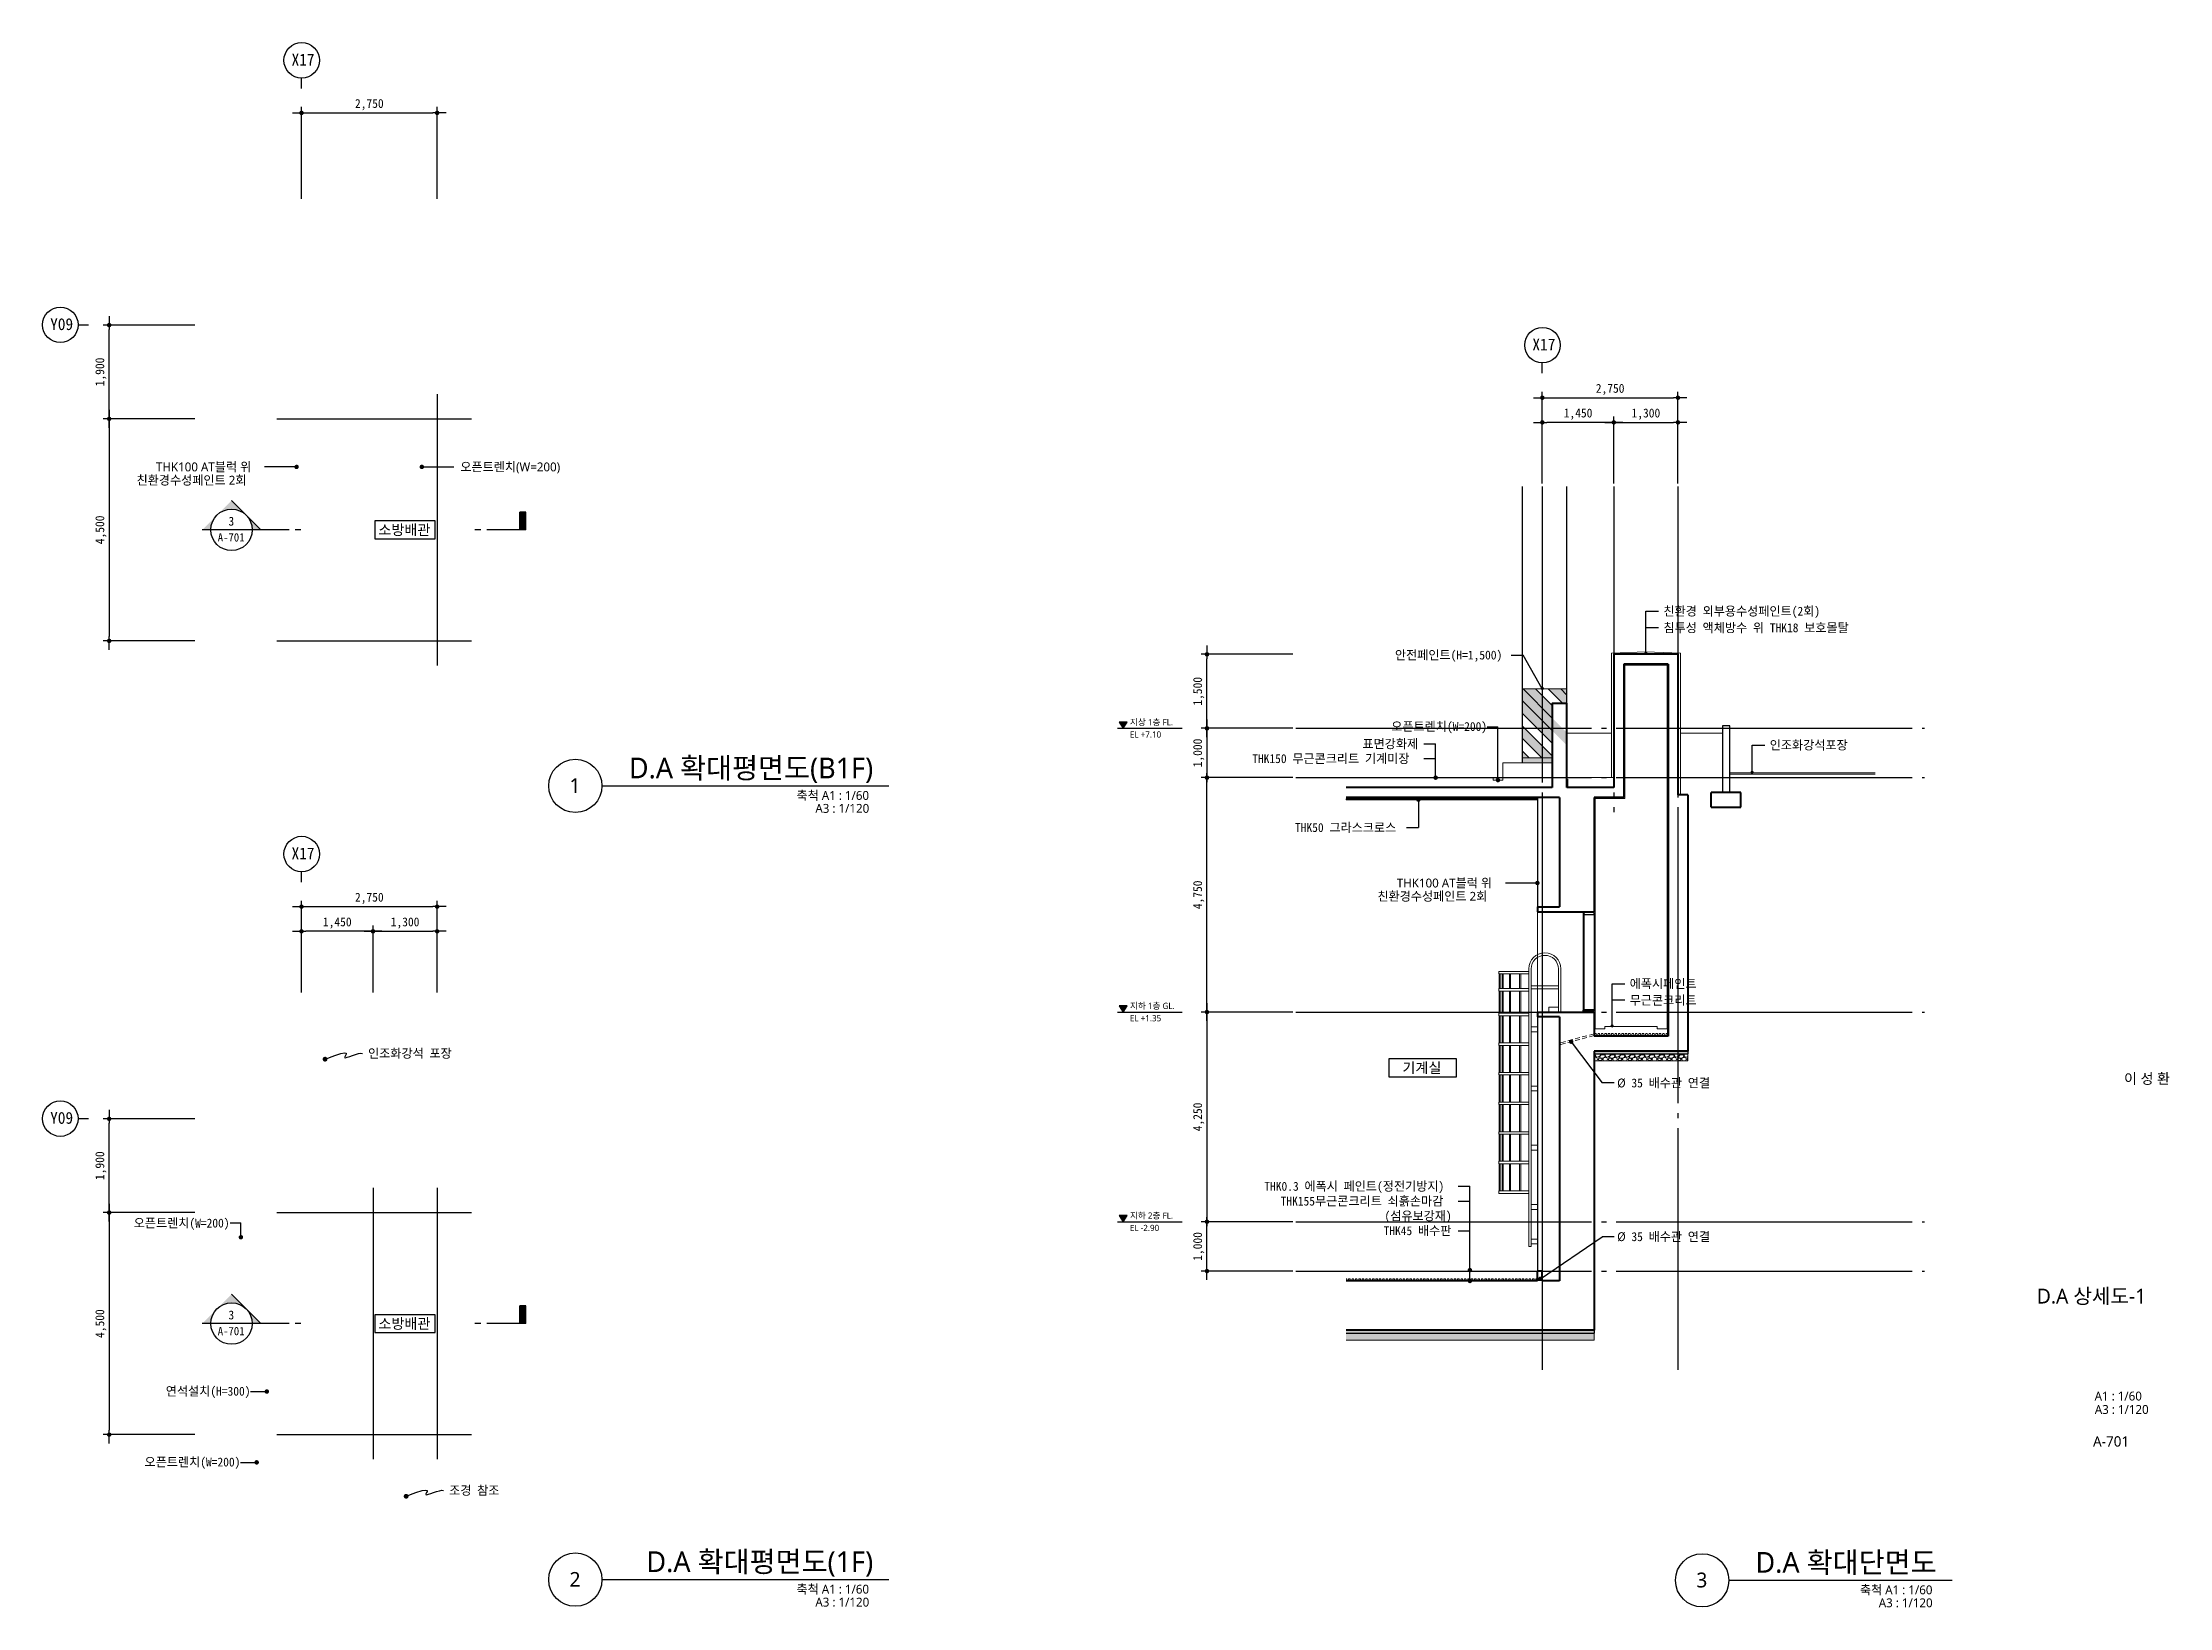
# Model space of a CAD drawing. Header units: millimetres. Extents: x 1910243 to 1953370, y 104940 to 136654.
import ezdxf
from ezdxf.enums import TextEntityAlignment as Align
from ezdxf.xclip import XClip

# ---------------------------------------------------------------- set-up
doc = ezdxf.new("R2010")
doc.units = ezdxf.units.MM
doc.header["$LTSCALE"] = 100
doc.header["$MEASUREMENT"] = 0
doc.header["$XCLIPFRAME"] = 0
for name, pattern in [('CENTER', [65, 60, -2, 1, -2]), ('DASHEDX2', [1.5, 1, -0.5]), ('HID', [2, 1.1, -0.9])]:
    doc.linetypes.add(name, pattern=pattern)
doc.layers.get('0').update_dxf_attribs({"linetype": 'CONTINUOUS'})
for name, color, linetype, lineweight in [('A-AXIS-BUBL', 7, 'CONTINUOUS', 25), ('A-BORD-TEXT', 3, 'CONTINUOUS', 25), ('A-CONC-LIN1', 2, 'CONTINUOUS', 40), ('A-CONC-LIN2', 7, 'CONTINUOUS', 25), ('A-DWXM-DOOR', 4, 'CONTINUOUS', 25), ('A-DWXM-ELEV', 8, 'CONTINUOUS', 18), ('A-ELEV-LIN2', 7, 'CONTINUOUS', 25), ('A-ELEV-LIN3', 8, 'CONTINUOUS', 18), ('A-MKXS-MAK1', 3, 'CONTINUOUS', 25), ('A-MKXS-TEXT1', 3, 'CONTINUOUS', 25), ('A-MKXS-TEXT2', 7, 'CONTINUOUS', 25), ('A-MKXX-NAME', 3, 'CONTINUOUS', 25), ('A-MKXX-SYMB', 7, 'CONTINUOUS', 25), ('A-SSXM-HID', 8, 'DASHEDX2', 18), ('A-WAXM-BLOC', 3, 'CONTINUOUS', 25), ('A-XXXX-DRBD', 9, 'CONTINUOUS', 20), ('A-XXXX-FIN2', 6, 'CONTINUOUS', 20), ('A-XXXX-HATC', 8, 'CONTINUOUS', 18), ('A-XXXX-INSL2', 8, 'CONTINUOUS', 18), ('A-XXXX-SYMB', 7, 'CONTINUOUS', 25), ('A-XXXX-TXT1', 3, 'CONTINUOUS', 25), ('A-XXXX-TXT2', 3, 'CONTINUOUS', 25), ('A-XXXX-WAT1', 9, 'HID', 20)]:
    doc.layers.add(name, color=color, linetype=linetype, lineweight=lineweight)
for name, color, linetype in [('A-DIMS', 7, 'CONTINUOUS'), ('A-MKXS-LEAD', 7, 'CONTINUOUS'), ('A-SECT-LIN3', 255, 'CONTINUOUS'), ('AA-AXIS-LINE-1', 1, 'CENTER'), ('AA-TEX-3', 3, 'CONTINUOUS'), ('SYMB', 7, 'CONTINUOUS'), ('TEXT', 4, 'CONTINUOUS')]:
    doc.layers.add(name, color=color, linetype=linetype)
doc.styles.add('HY울릉도L', font='')
doc.styles.add('돋움체', font='')
doc.styles.add('맑은고딕', font='malgun.ttf')
doc.styles.get('HY울릉도L').set_extended_font_data('HYwulM')
doc.styles.get('돋움체').set_extended_font_data('DotumChe')
doc.dimstyles.new('CDIM', dxfattribs={"dimtxt": 3, "dimasz": 1.5, "dimexe": 2, "dimexo": 1, "dimgap": 1, "dimtad": 1, "dimdec": 0, "dimrnd": 0.5, "dimzin": 0, "dimdsep": 32, "dimlunit": 6, "dimtxsty": 'HY울릉도L', "dimblk1": '_CIDOT', "dimblk2": '_CIDOT', "dimsah": 1, "dimcen": 5.5, "dimclrd": 2, "dimclre": 2, "dimclrt": 7, "dimadec": 0, "dimazin": 0, "dimtfac": 1, "dimtdec": 0, "dimtix": 1, "dimtmove": 2, "dimatfit": 1, "dimldrblk": '_CIDOT', "dimfxl": 1, "dimtolj": 1, "dimtzin": 0, "dimlwd": -1, "dimarcsym": 0})

msp = doc.modelspace()

# ---------------------------------------------------------------- texts
at = {"layer": 'A-BORD-TEXT', "style": '맑은고딕'}
msp.add_text('이 성 환', height=210, dxfattribs=at).set_placement((1953381, 115550.8), align=Align.RIGHT)
at = {"layer": 'A-MKXS-TEXT1'}
for s, style, p in [('THK100 AT블럭 위', '맑은고딕', (1912542.8, 128053.4)), ('오픈트렌치(W=200)', '맑은고딕', (1918714, 128053.4)), ('친환경수성페인트 2회', '맑은고딕', (1912150, 127783.4)), ('친환경 외부용수성페인트(2회)', '돋움체', (1943110.1, 125129.8)), ('침투성 액체방수 위 THK18 보호몰탈', '돋움체', (1943110.1, 124793.9)), ('안전페인트(H=1,500)', '돋움체', (1937665.5, 124241.4)), ('표면강화제', '돋움체', (1937006.4, 122441.4)), ('인조화강석포장', '돋움체', (1945264.6, 122416.1)), ('THK150 무근콘크리트 기계미장', '돋움체', (1934770.9, 122141.4)), ('THK50 그라스크로스', '돋움체', (1935638.2, 120744.7)), ('친환경수성페인트 2회', '맑은고딕', (1937310.1, 119351.1)), ('THK100 AT블럭 위', '맑은고딕', (1937702.8, 119621.1)), ('무근콘크리트', '돋움체', (1942426, 117243.9)), ('에폭시페인트', '돋움체', (1942426, 117579.8)), ('%%C 35 배수관 연결', '돋움체', (1942171.8, 115568.7)), ('THK0.3 에폭시 페인트(정전기방지)', '돋움체', (1935016.1, 113474.7)), ('THK155무근콘크리트 쇠흙손마감', '돋움체', (1935346.4, 113174.7)), ('THK45 배수판', '돋움체', (1937434, 112574.7)), ('(섬유보강재)', '돋움체', (1937454.4, 112874.7)), ('%%C 35 배수관 연결', '돋움체', (1942171.8, 112453.7))]:
    msp.add_text(s, height=180, dxfattribs=dict(at, style=style)).set_placement(p, align=Align.MIDDLE_LEFT)
at = {"layer": 'A-MKXS-TEXT1', "style": '돋움체'}
for s, p in [('오픈트렌치(W=200)', (1939534, 122793.2)), ('오픈트렌치(W=200)', (1914034.9, 112729.5)), ('연석설치(H=300)', (1914459.8, 109322)), ('오픈트렌치(W=200)', (1914254.8, 107887))]:
    msp.add_text(s, height=180, dxfattribs=at).set_placement(p, align=Align.MIDDLE_RIGHT)
at = {"layer": 'A-MKXS-TEXT2', "style": '돋움체'}
for s, height, p in [('3', 180, (1914070.6, 126951.5)), ('A-701', 168, (1914067.2, 126625.2)), ('3', 180, (1914070.6, 110865.5)), ('A-701', 168, (1914067.2, 110539.2))]:
    msp.add_text(s, height=height, dxfattribs=at).set_placement(p, align=Align.MIDDLE)
at = {"layer": 'A-MKXX-NAME', "style": '돋움체'}
for s, p in [('소방배관', (1917580, 126778.4)), ('기계실', (1938211.7, 115875.6)), ('소방배관', (1917580, 110692.4))]:
    msp.add_text(s, height=210, dxfattribs=at).set_placement(p, align=Align.MIDDLE_CENTER)
at = {"layer": 'A-XXXX-TXT1', "style": '맑은고딕'}
for s, p in [('D.A 확대평면도(B1F)', (1927086.3, 121616.6)), ('D.A 확대평면도(1F)', (1927086.3, 105530.6)), ('D.A 확대단면도', (1948648.8, 105516.6))]:
    msp.add_text(s, height=420, dxfattribs=at).set_placement(p, align=Align.BOTTOM_RIGHT)
for s, p in [('1', (1921039.7, 121595.8)), ('2', (1921039.7, 105509.8)), ('3', (1943888.4, 105495.8))]:
    msp.add_text(s, height=300, dxfattribs=at).set_placement(p, align=Align.MIDDLE)
for s, p in [('축척 A1 : 1/60', (1927002.3, 121486.1)), ('A3 : 1/120', (1927005.7, 121223.4)), ('축척 A1 : 1/60', (1927002.3, 105400.1)), ('축척 A1 : 1/60', (1948564.8, 105386.1)), ('A3 : 1/120', (1927005.7, 105137.4)), ('A3 : 1/120', (1948568.2, 105123.4))]:
    msp.add_text(s, height=180, dxfattribs=at).set_placement(p, align=Align.TOP_RIGHT)
msp.add_text('D.A 상세도-1', height=300, dxfattribs=at).set_placement((1951790.3, 111248.9), align=Align.MIDDLE_CENTER)
for s, height, p in [('A1 : 1/60', 180, (1952811.2, 109133.6)), ('A3 : 1/120', 180, (1952949.1, 108861.5)), ('A-701', 210, (1952553, 108199.3))]:
    msp.add_text(s, height=height, dxfattribs=at).set_placement(p, align=Align.RIGHT)
at = {"layer": 'A-XXXX-TXT2', "ltscale": 0.2, "style": '돋움체'}
for s, p in [('X17', (1915524.8, 136306.8)), ('Y09', (1910630.1, 130945.2)), ('X17', (1940684.8, 130534.5)), ('X17', (1915524.8, 120220.8)), ('Y09', (1910630.1, 114859.2))]:
    msp.add_text(s, height=240, dxfattribs=at).set_placement(p, align=Align.MIDDLE)
at = {"layer": 'A-XXXX-TXT2', "style": '돋움체'}
for s, p in [('인조화강석 포장', (1916843.1, 116169.1)), ('조경 참조', (1918487.2, 107311.5))]:
    msp.add_text(s, height=180, dxfattribs=at).set_placement(p, align=Align.MIDDLE_LEFT)

# ---------------------------------------------------------------- blocks, each defined once
blk = doc.blocks.new('_CIDOT')
at = {"color": 0, "linetype": 'ByBlock'}
blk.add_line((2, 0), (-1, 0), dxfattribs=at)
at = {"color": 0, "linetype": 'ByBlock', "const_width": 0.5}
blk.add_lwpolyline([(-0.25, 0, 1), (0.25, 0, 1)], format="xyb", close=True, dxfattribs=at)
blk = doc.blocks.new('*D7')
at = {"layer": 'A-DIMS', "lineweight": -2, "transparency": 16777216}
for p, q in [((1915494, 133488), (1915494, 135348)), ((1918244, 133488), (1918244, 135348))]:
    blk.add_line(p, q, dxfattribs=at)
at = {"layer": 'A-DIMS', "transparency": 16777216}
blk.add_line((1915584, 135228), (1918154, 135228), dxfattribs=at)
at = {"layer": 'A-DIMS', "transparency": 16777216, "xscale": 90, "yscale": 90, "zscale": 90, "rotation": 180}
blk.add_blockref('_CIDOT', (1915494, 135228), dxfattribs=at)
at = {"layer": 'A-DIMS', "transparency": 16777216, "xscale": 90, "yscale": 90, "zscale": 90}
blk.add_blockref('_CIDOT', (1918244, 135228), dxfattribs=at)
at = {"layer": 'A-DIMS', "color": 3, "transparency": 16777216, "insert": (1916869, 135396), "char_height": 180, "attachment_point": 5, "style": '돋움체'}
blk.add_mtext('\\A1;2,750', dxfattribs=at)
blk = doc.blocks.new('A$C36533B92')
at = {"layer": 'A-AXIS-BUBL', "ltscale": 0.2}
blk.add_line((0, -210), (0, 0), dxfattribs=at)
blk.add_circle((4, 360), 360, dxfattribs=at)
blk = doc.blocks.new('*D8')
at = {"layer": 'A-DIMS', "lineweight": -2, "transparency": 16777216}
for p, q in [((1915494, 117402), (1915494, 119262)), ((1918244, 117402), (1918244, 119262))]:
    blk.add_line(p, q, dxfattribs=at)
at = {"layer": 'A-DIMS', "transparency": 16777216}
blk.add_line((1915584, 119142), (1918154, 119142), dxfattribs=at)
at = {"layer": 'A-DIMS', "transparency": 16777216, "xscale": 90, "yscale": 90, "zscale": 90, "rotation": 180}
blk.add_blockref('_CIDOT', (1915494, 119142), dxfattribs=at)
at = {"layer": 'A-DIMS', "transparency": 16777216, "xscale": 90, "yscale": 90, "zscale": 90}
blk.add_blockref('_CIDOT', (1918244, 119142), dxfattribs=at)
at = {"layer": 'A-DIMS', "color": 3, "transparency": 16777216, "insert": (1916869, 119310), "char_height": 180, "attachment_point": 5, "style": '돋움체'}
blk.add_mtext('\\A1;2,750', dxfattribs=at)
blk = doc.blocks.new('*D9')
at = {"layer": 'A-DIMS', "lineweight": -2, "transparency": 16777216}
for p, q in [((1916944, 117402), (1916944, 118762)), ((1918244, 117402), (1918244, 118762))]:
    blk.add_line(p, q, dxfattribs=at)
at = {"layer": 'A-DIMS', "transparency": 16777216}
blk.add_line((1917034, 118642), (1918154, 118642), dxfattribs=at)
at = {"layer": 'A-DIMS', "transparency": 16777216, "xscale": 90, "yscale": 90, "zscale": 90, "rotation": 180}
blk.add_blockref('_CIDOT', (1916944, 118642), dxfattribs=at)
at = {"layer": 'A-DIMS', "transparency": 16777216, "xscale": 90, "yscale": 90, "zscale": 90}
blk.add_blockref('_CIDOT', (1918244, 118642), dxfattribs=at)
at = {"layer": 'A-DIMS', "color": 3, "transparency": 16777216, "insert": (1917594, 118810), "char_height": 180, "attachment_point": 5, "style": '돋움체'}
blk.add_mtext('\\A1;1,300', dxfattribs=at)
blk = doc.blocks.new('*D10')
at = {"layer": 'A-DIMS', "lineweight": -2, "transparency": 16777216}
for p, q in [((1913334, 112942), (1911474, 112942)), ((1913334, 108442), (1911474, 108442))]:
    blk.add_line(p, q, dxfattribs=at)
at = {"layer": 'A-DIMS', "transparency": 16777216}
blk.add_line((1911594, 112852), (1911594, 108532), dxfattribs=at)
at = {"layer": 'A-DIMS', "transparency": 16777216, "xscale": 90, "yscale": 90, "zscale": 90}
for p, rotation in [((1911594, 112942), 90), ((1911594, 108442), 270)]:
    blk.add_blockref('_CIDOT', p, dxfattribs=dict(at, rotation=rotation))
at = {"layer": 'A-DIMS', "color": 3, "transparency": 16777216, "insert": (1911427, 110692), "char_height": 180, "attachment_point": 5, "rotation": 90, "style": '돋움체'}
blk.add_mtext('\\A1;4,500', dxfattribs=at)
blk = doc.blocks.new('*D11')
at = {"layer": 'A-DIMS', "lineweight": -2, "transparency": 16777216}
for p, q in [((1913334, 114842), (1911474, 114842)), ((1913334, 112942), (1911474, 112942))]:
    blk.add_line(p, q, dxfattribs=at)
at = {"layer": 'A-DIMS', "transparency": 16777216}
blk.add_line((1911594, 113032), (1911594, 114752), dxfattribs=at)
at = {"layer": 'A-DIMS', "transparency": 16777216, "xscale": 90, "yscale": 90, "zscale": 90}
for p, rotation in [((1911594, 114842), 90), ((1911594, 112942), 270)]:
    blk.add_blockref('_CIDOT', p, dxfattribs=dict(at, rotation=rotation))
at = {"layer": 'A-DIMS', "color": 3, "transparency": 16777216, "insert": (1911427, 113892), "char_height": 180, "attachment_point": 5, "rotation": 90, "style": '돋움체'}
blk.add_mtext('\\A1;1,900', dxfattribs=at)
blk = doc.blocks.new('*D12')
at = {"layer": 'A-DIMS', "lineweight": -2, "transparency": 16777216}
for p, q in [((1913334, 129028), (1911474, 129028)), ((1913334, 124528), (1911474, 124528))]:
    blk.add_line(p, q, dxfattribs=at)
at = {"layer": 'A-DIMS', "transparency": 16777216}
blk.add_line((1911594, 128938), (1911594, 124618), dxfattribs=at)
at = {"layer": 'A-DIMS', "transparency": 16777216, "xscale": 90, "yscale": 90, "zscale": 90}
for p, rotation in [((1911594, 129028), 90), ((1911594, 124528), 270)]:
    blk.add_blockref('_CIDOT', p, dxfattribs=dict(at, rotation=rotation))
at = {"layer": 'A-DIMS', "color": 3, "transparency": 16777216, "insert": (1911427, 126778), "char_height": 180, "attachment_point": 5, "rotation": 90, "style": '돋움체'}
blk.add_mtext('\\A1;4,500', dxfattribs=at)
blk = doc.blocks.new('*D13')
at = {"layer": 'A-DIMS', "lineweight": -2, "transparency": 16777216}
for p, q in [((1913334, 130928), (1911474, 130928)), ((1913334, 129028), (1911474, 129028))]:
    blk.add_line(p, q, dxfattribs=at)
at = {"layer": 'A-DIMS', "transparency": 16777216}
blk.add_line((1911594, 129118), (1911594, 130838), dxfattribs=at)
at = {"layer": 'A-DIMS', "transparency": 16777216, "xscale": 90, "yscale": 90, "zscale": 90}
for p, rotation in [((1911594, 130928), 90), ((1911594, 129028), 270)]:
    blk.add_blockref('_CIDOT', p, dxfattribs=dict(at, rotation=rotation))
at = {"layer": 'A-DIMS', "color": 3, "transparency": 16777216, "insert": (1911427, 129978), "char_height": 180, "attachment_point": 5, "rotation": 90, "style": '돋움체'}
blk.add_mtext('\\A1;1,900', dxfattribs=at)
blk = doc.blocks.new('*D14')
at = {"layer": 'A-DIMS', "lineweight": -2, "transparency": 16777216}
for p, q in [((1915494, 117402), (1915494, 118762)), ((1916944, 117402), (1916944, 118762))]:
    blk.add_line(p, q, dxfattribs=at)
at = {"layer": 'A-DIMS', "transparency": 16777216}
blk.add_line((1916854, 118642), (1915584, 118642), dxfattribs=at)
at = {"layer": 'A-DIMS', "transparency": 16777216, "xscale": 90, "yscale": 90, "zscale": 90, "rotation": 180}
blk.add_blockref('_CIDOT', (1915494, 118642), dxfattribs=at)
at = {"layer": 'A-DIMS', "transparency": 16777216, "xscale": 90, "yscale": 90, "zscale": 90}
blk.add_blockref('_CIDOT', (1916944, 118642), dxfattribs=at)
at = {"layer": 'A-DIMS', "color": 3, "transparency": 16777216, "insert": (1916219, 118810), "char_height": 180, "attachment_point": 5, "style": '돋움체'}
blk.add_mtext('\\A1;1,450', dxfattribs=at)
blk = doc.blocks.new('*D15')
at = {"layer": 'A-DIMS', "lineweight": -2, "transparency": 16777216}
for p, q in [((1935594, 121756), (1933734, 121756)), ((1935594, 117006), (1933734, 117006))]:
    blk.add_line(p, q, dxfattribs=at)
at = {"layer": 'A-DIMS', "transparency": 16777216}
blk.add_line((1933854, 117096), (1933854, 121666), dxfattribs=at)
at = {"layer": 'A-DIMS', "transparency": 16777216, "xscale": 90, "yscale": 90, "zscale": 90}
for p, rotation in [((1933854, 121756), 90), ((1933854, 117006), 270)]:
    blk.add_blockref('_CIDOT', p, dxfattribs=dict(at, rotation=rotation))
at = {"layer": 'A-DIMS', "color": 3, "transparency": 16777216, "insert": (1933687, 119381), "char_height": 180, "attachment_point": 5, "rotation": 90, "style": '돋움체'}
blk.add_mtext('\\A1;4,750', dxfattribs=at)
blk = doc.blocks.new('*D16')
at = {"layer": 'A-DIMS', "lineweight": -2, "transparency": 16777216}
for p, q in [((1935594, 122756), (1933734, 122756)), ((1935594, 121756), (1933734, 121756))]:
    blk.add_line(p, q, dxfattribs=at)
at = {"layer": 'A-DIMS', "transparency": 16777216}
blk.add_line((1933854, 122666), (1933854, 121846), dxfattribs=at)
at = {"layer": 'A-DIMS', "transparency": 16777216, "xscale": 90, "yscale": 90, "zscale": 90}
for p, rotation in [((1933854, 122756), 90), ((1933854, 121756), 270)]:
    blk.add_blockref('_CIDOT', p, dxfattribs=dict(at, rotation=rotation))
at = {"layer": 'A-DIMS', "color": 3, "transparency": 16777216, "insert": (1933687, 122256), "char_height": 180, "attachment_point": 5, "rotation": 90, "style": '돋움체'}
blk.add_mtext('\\A1;1,000', dxfattribs=at)
blk = doc.blocks.new('*D17')
at = {"layer": 'A-DIMS', "lineweight": -2, "transparency": 16777216}
for p, q in [((1935594, 124256), (1933734, 124256)), ((1935594, 122756), (1933734, 122756))]:
    blk.add_line(p, q, dxfattribs=at)
at = {"layer": 'A-DIMS', "transparency": 16777216}
blk.add_line((1933854, 122846), (1933854, 124166), dxfattribs=at)
at = {"layer": 'A-DIMS', "transparency": 16777216, "xscale": 90, "yscale": 90, "zscale": 90}
for p, rotation in [((1933854, 124256), 90), ((1933854, 122756), 270)]:
    blk.add_blockref('_CIDOT', p, dxfattribs=dict(at, rotation=rotation))
at = {"layer": 'A-DIMS', "color": 3, "transparency": 16777216, "insert": (1933687, 123506), "char_height": 180, "attachment_point": 5, "rotation": 90, "style": '돋움체'}
blk.add_mtext('\\A1;1,500', dxfattribs=at)
blk = doc.blocks.new('입단면LEVEL1')
at = {"layer": 'SYMB', "linetype": 'ByBlock'}
blk.add_line((0, 0), (26.26, 0), dxfattribs=at)
blk.add_lwpolyline([(0.64, 2.5), (2.24, 0), (3.84, 2.5)], close=True, dxfattribs=at)
blk.add_solid([(0.64, 2.5), (3.84, 2.5), (2.24, 0)], dxfattribs=at)
at = {"layer": 'TEXT', "style": '돋움체'}
for tag, p in [('층레벨', (5.03, 1.28)), ('LEVEL', (5.85, -2.99))]:
    blk.add_attdef(tag, p, '', height=2.5, dxfattribs=at)
blk = doc.blocks.new('*D18')
at = {"layer": 'A-DIMS', "lineweight": -2, "transparency": 16777216}
for p, q in [((1940654, 127716), (1940654, 129576)), ((1943404, 127716), (1943404, 129576))]:
    blk.add_line(p, q, dxfattribs=at)
at = {"layer": 'A-DIMS', "transparency": 16777216}
blk.add_line((1940744, 129456), (1943314, 129456), dxfattribs=at)
at = {"layer": 'A-DIMS', "transparency": 16777216, "xscale": 90, "yscale": 90, "zscale": 90, "rotation": 180}
blk.add_blockref('_CIDOT', (1940654, 129456), dxfattribs=at)
at = {"layer": 'A-DIMS', "transparency": 16777216, "xscale": 90, "yscale": 90, "zscale": 90}
blk.add_blockref('_CIDOT', (1943404, 129456), dxfattribs=at)
at = {"layer": 'A-DIMS', "color": 3, "transparency": 16777216, "insert": (1942029, 129623), "char_height": 180, "attachment_point": 5, "style": '돋움체'}
blk.add_mtext('\\A1;2,750', dxfattribs=at)
blk = doc.blocks.new('*D19')
at = {"layer": 'A-DIMS', "lineweight": -2, "transparency": 16777216}
for p, q in [((1940654, 127716), (1940654, 129076)), ((1942104, 127716), (1942104, 129076))]:
    blk.add_line(p, q, dxfattribs=at)
at = {"layer": 'A-DIMS', "transparency": 16777216}
blk.add_line((1942014, 128956), (1940744, 128956), dxfattribs=at)
at = {"layer": 'A-DIMS', "transparency": 16777216, "xscale": 90, "yscale": 90, "zscale": 90, "rotation": 180}
blk.add_blockref('_CIDOT', (1940654, 128956), dxfattribs=at)
at = {"layer": 'A-DIMS', "transparency": 16777216, "xscale": 90, "yscale": 90, "zscale": 90}
blk.add_blockref('_CIDOT', (1942104, 128956), dxfattribs=at)
at = {"layer": 'A-DIMS', "color": 3, "transparency": 16777216, "insert": (1941379, 129123), "char_height": 180, "attachment_point": 5, "style": '돋움체'}
blk.add_mtext('\\A1;1,450', dxfattribs=at)
blk = doc.blocks.new('*D20')
at = {"layer": 'A-DIMS', "lineweight": -2, "transparency": 16777216}
for p, q in [((1942104, 127716), (1942104, 129076)), ((1943404, 127716), (1943404, 129076))]:
    blk.add_line(p, q, dxfattribs=at)
at = {"layer": 'A-DIMS', "transparency": 16777216}
blk.add_line((1942194, 128956), (1943314, 128956), dxfattribs=at)
at = {"layer": 'A-DIMS', "transparency": 16777216, "xscale": 90, "yscale": 90, "zscale": 90, "rotation": 180}
blk.add_blockref('_CIDOT', (1942104, 128956), dxfattribs=at)
at = {"layer": 'A-DIMS', "transparency": 16777216, "xscale": 90, "yscale": 90, "zscale": 90}
blk.add_blockref('_CIDOT', (1943404, 128956), dxfattribs=at)
at = {"layer": 'A-DIMS', "color": 3, "transparency": 16777216, "insert": (1942754, 129123), "char_height": 180, "attachment_point": 5, "style": '돋움체'}
blk.add_mtext('\\A1;1,300', dxfattribs=at)
blk = doc.blocks.new('*D21')
at = {"layer": 'A-DIMS', "lineweight": -2, "transparency": 16777216}
for p, q in [((1935594, 117006), (1933734, 117006)), ((1935594, 112756), (1933734, 112756))]:
    blk.add_line(p, q, dxfattribs=at)
at = {"layer": 'A-DIMS', "transparency": 16777216}
blk.add_line((1933854, 116916), (1933854, 112846), dxfattribs=at)
at = {"layer": 'A-DIMS', "transparency": 16777216, "xscale": 90, "yscale": 90, "zscale": 90}
for p, rotation in [((1933854, 117006), 90), ((1933854, 112756), 270)]:
    blk.add_blockref('_CIDOT', p, dxfattribs=dict(at, rotation=rotation))
at = {"layer": 'A-DIMS', "color": 3, "transparency": 16777216, "insert": (1933687, 114881), "char_height": 180, "attachment_point": 5, "rotation": 90, "style": '돋움체'}
blk.add_mtext('\\A1;4,250', dxfattribs=at)
blk = doc.blocks.new('*D22')
at = {"layer": 'A-DIMS', "lineweight": -2, "transparency": 16777216}
for p, q in [((1935594, 112756), (1933734, 112756)), ((1935594, 111756), (1933734, 111756))]:
    blk.add_line(p, q, dxfattribs=at)
at = {"layer": 'A-DIMS', "transparency": 16777216}
blk.add_line((1933854, 111846), (1933854, 112666), dxfattribs=at)
at = {"layer": 'A-DIMS', "transparency": 16777216, "xscale": 90, "yscale": 90, "zscale": 90}
for p, rotation in [((1933854, 112756), 90), ((1933854, 111756), 270)]:
    blk.add_blockref('_CIDOT', p, dxfattribs=dict(at, rotation=rotation))
at = {"layer": 'A-DIMS', "color": 3, "transparency": 16777216, "insert": (1933687, 112256), "char_height": 180, "attachment_point": 5, "rotation": 90, "style": '돋움체'}
blk.add_mtext('\\A1;1,000', dxfattribs=at)
blk = doc.blocks.new('A$C00587857')
at = {"layer": 'A-ELEV-LIN3'}
h = blk.add_hatch(color=256, dxfattribs=at)
h.dxf.hatch_style = 1
h.paths.add_polyline_path([(-127, 1400), (0, 1400), (0, 1273)], flags=17)
h.paths.add_polyline_path([(0, 764), (-636, 1400), (-382, 1400), (0, 1018)])
h.paths.add_polyline_path([(-1145, 1400), (-891, 1400), (0, 509), (0, 255)])
h.paths.add_polyline_path([(-1655, 1400), (-255, 0), (0, 0), (-1400, 1400)])
h.paths.add_polyline_path([(-1800, 1036), (-764, 0), (-509, 0), (-1800, 1291)])
h.paths.add_polyline_path([(-1800, 527), (-1800, 782), (-1018, 0), (-1273, 0)], flags=17)
h.paths.add_polyline_path([(-1527, 0), (-1782, 0), (-1800, 18), (-1800, 273)])
blk.add_line((-1600, 327), (-1600, 327), dxfattribs=at)
for points in [[(-1655, 1400), (-255, 0), (0, 0), (-1400, 1400)], [(0, 764), (-636, 1400), (-382, 1400), (0, 1018)], [(-127, 1400), (0, 1400), (0, 1273)], [(-1800, 1036), (-764, 0), (-509, 0), (-1800, 1291)], [(-1800, 527), (-1800, 782), (-1018, 0), (-1273, 0)], [(-1527, 0), (-1782, 0), (-1800, 18), (-1800, 273)]]:
    blk.add_lwpolyline(points, close=True, dxfattribs=at)
blk.add_lwpolyline([(-1145, 1400), (-891, 1400), (0, 509), (0, 255), (-1145, 1400)], dxfattribs=at)

# ---------------------------------------------------------------- dimensions: what is measured, and where the dimension line sits
at = {"layer": 'A-DIMS'}
for base, p1, p2, picture, middle in [((1918244.1, 135228.4), (1915494.1, 133428.4), (1918244.1, 133428.4), '*D7', (1916869.1, 135395.6)), ((1918244.1, 119142.4), (1915494.1, 117342.4), (1918244.1, 117342.4), '*D8', (1916869.1, 119309.6)), ((1918244.1, 118642.4), (1916944.1, 117342.4), (1918244.1, 117342.4), '*D9', (1917594.1, 118809.6))]:
    dim = msp.add_linear_dim(base=base, p1=p1, p2=p2, dimstyle='CDIM', override={"dimscale": 60, "dimtxsty": '돋움체', "dimclrd": 256, "dimclre": 256, "dimclrt": 3}, dxfattribs=at)
    dim.commit()
    dim.dimension.update_dxf_attribs({"geometry": picture, "text_midpoint": middle})
for base, p1, p2, angle, picture, middle in [((1911594.1, 130928.4), (1913394.1, 129028.4), (1913394.1, 130928.4), 270, '*D13', (1911426.9, 129978.4)), ((1943404.1, 129456.1), (1940654.1, 127656.1), (1943404.1, 127656.1), 0, '*D18', (1942029.1, 129623.2)), ((1911594.1, 124528.4), (1913394.1, 129028.4), (1913394.1, 124528.4), 90, '*D12', (1911426.9, 126778.4)), ((1940654.1, 128956.1), (1942104.1, 127656.1), (1940654.1, 127656.1), 180, '*D19', (1941379.1, 129123.2)), ((1943404.1, 128956.1), (1942104.1, 127656.1), (1943404.1, 127656.1), 0, '*D20', (1942754.1, 129123.2)), ((1933854.1, 124256.1), (1935654.1, 122756.1), (1935654.1, 124256.1), 90, '*D17', (1933686.9, 123506.1)), ((1933854.1, 121756.1), (1935654.1, 122756.1), (1935654.1, 121756.1), 270, '*D16', (1933686.9, 122256.1)), ((1933854.1, 121756.1), (1935654.1, 117006.1), (1935654.1, 121756.1), 90, '*D15', (1933686.9, 119381.1)), ((1915494.1, 118642.4), (1916944.1, 117342.4), (1915494.1, 117342.4), 180, '*D14', (1916219.1, 118809.6)), ((1933854.1, 112756.1), (1935654.1, 117006.1), (1935654.1, 112756.1), 270, '*D21', (1933686.9, 114881.1)), ((1911594.1, 114842.4), (1913394.1, 112942.4), (1913394.1, 114842.4), 270, '*D11', (1911426.9, 113892.4)), ((1911594.1, 108442.4), (1913394.1, 112942.4), (1913394.1, 108442.4), 90, '*D10', (1911426.9, 110692.4)), ((1933854.1, 112756.1), (1935654.1, 111756.1), (1935654.1, 112756.1), 90, '*D22', (1933686.9, 112256.1))]:
    dim = msp.add_linear_dim(base=base, p1=p1, p2=p2, angle=angle, dimstyle='CDIM', override={"dimscale": 60, "dimtxsty": '돋움체', "dimclrd": 256, "dimclre": 256, "dimclrt": 3}, dxfattribs=at)
    dim.commit()
    dim.dimension.update_dxf_attribs({"geometry": picture, "text_midpoint": middle})

# ---------------------------------------------------------------- hatches: boundary and pattern name
at = {"layer": 'A-MKXS-LEAD'}
h = msp.add_hatch(color=256, dxfattribs=at)
edge = h.paths.add_edge_path()
edge.add_arc((1942754.1, 124275.3), 33.3, 0, 360)
h = msp.add_hatch(color=256, dxfattribs=at)
edge = h.paths.add_edge_path()
edge.add_arc((1940654.1, 123565.3), 33.3, 0, 360)
h = msp.add_hatch(color=256, dxfattribs=at)
edge = h.paths.add_edge_path()
edge.add_arc((1944908.6, 121865.3), 33.3, 0, 360)
h = msp.add_hatch(color=256, dxfattribs=at)
edge = h.paths.add_edge_path()
edge.add_arc((1942070, 116725.3), 33.3, 0, 360)
at = {"layer": 'A-MKXS-MAK1'}
h = msp.add_hatch(color=256, dxfattribs=at)
h.paths.add_polyline_path([(1914075.7, 127372.4), (1914372.6, 127075.4, 0.4142136), (1913778.7, 127075.4)])
h.paths.add_polyline_path([(1914372.6, 127075.4), (1914669.6, 126778.4), (1914495.7, 126778.4, 0.1989124)])
h.paths.add_polyline_path([(1913778.7, 127075.4, 0.1989124), (1913655.7, 126778.4), (1913481.7, 126778.4)])
for points in [[(1919924.1, 127138.4), (1920044.1, 127138.4), (1920044.1, 126778.4), (1919924.1, 126778.4)], [(1919924.1, 111052.4), (1920044.1, 111052.4), (1920044.1, 110692.4), (1919924.1, 110692.4)]]:
    msp.add_hatch(color=256, dxfattribs=at).paths.add_polyline_path(points)
h = msp.add_hatch(color=256, dxfattribs=at)
h.paths.add_polyline_path([(1914075.7, 111286.4), (1914372.6, 110989.4, 0.4142136), (1913778.7, 110989.4)])
h.paths.add_polyline_path([(1914372.6, 110989.4), (1914669.6, 110692.4), (1914495.7, 110692.4, 0.1989124)])
h.paths.add_polyline_path([(1913778.7, 110989.4, 0.1989124), (1913655.7, 110692.4), (1913481.7, 110692.4)])
at = {"layer": 'A-XXXX-HATC'}
h = msp.add_hatch(dxfattribs=at)
h.set_pattern_fill('DOTS', color=256, scale=100)
h.set_pattern_definition([(0, (1807927.1696, 195849.107), (3.125, 6.25), [0, -6.25])])
h.paths.add_polyline_path([(1941704.1, 116216.2), (1941704.1, 116156.2), (1943604.1, 116156.2), (1943604.1, 116216.2)])
h = msp.add_hatch(dxfattribs=at)
h.set_pattern_fill('GRAVEL', color=256, scale=200)
h.set_pattern_definition([(228.012788, (1808071.17, 196049.107), (-1600, -1800), [26.9072, -2663.8176]), (184.969741, (1808053.17, 196029.107), (2400, 200), [46.1736, -4571.18495]), (132.510447, (1808007.17, 196025.107), (2000, -2200), [32.5576, -3223.20652]), (267.273689, (1807929.17, 195975.107), (200, 4000), [42.0476, -4162.7116]), (292.833654, (1807927.17, 195933.107), (-1000, 2400), [41.231, -4081.87463]), (357.273689, (1807943.17, 195895.107), (-4000, 200), [42.0476, -4162.7116]), (37.6942405, (1807985.1696, 195893.107), (-2600, -2000), [55.6058, -5504.9697]), (72.2553284, (1808029.1696, 195927.107), (1400, 4400), [52.4976, -5197.2643]), (121.4295656, (1808045.17, 195977.107), (-1600, 2600), [42.19, -4176.81462]), (175.236358, (1808023.17, 196013.107), (2200, -200), [48.1664, -2360.15252]), (222.397438, (1807975.1696, 196017.107), (-2400, -2200), [62.2896, -6166.675]), (138.814075, (1808127.17, 195973.107), (-1400, 1200), [21.2602, -2104.76896]), (171.4692344, (1808111.17, 195987.107), (2600, -400), [40.4474, -4004.30228]), (225, (1808071.17, 195993.11), (-2e-14, -200), [28.2842, -254.5585]), (203.19859, (1808057.17, 196017.107), (1000, 400), [15.2316, -1507.92302]), (291.80141, (1808043.17, 196011.107), (-200, 600), [21.5406, -1055.49236]), (30.963757, (1808051.17, 195991.107), (600, 400), [34.9858, -1131.20458]), (161.56505, (1808081.17, 196009.11), (400, -200), [25.2982, -607.15733]), (16.38954, (1807927.17, 196011.107), (2000, 600), [35.44, -3508.56903]), (70.346176, (1807961.17, 196021.107), (-800, -2200), [29.7322, -2943.48155]), (293.19859, (1808081.17, 196049.107), (-400, 1000), [30.463, -1492.69162]), (343.61046, (1808093.17, 196021.107), (-2000, 600), [35.44, -3508.56903]), (339.443955, (1807927.17, 195887.107), (-1000, 400), [34.176, -1674.62475]), (294.775141, (1807959.17, 195875.107), (-1000, 2200), [28.6356, -2834.92861]), (66.80141, (1808083.17, 195849.107), (400, 1000), [30.463, -1492.69162]), (17.354025, (1808095.17, 195877.107), (-2600, -800), [33.5262, -3319.08472]), (69.443955, (1807985.17, 195849.107), (-400, -1000), [17.088, -1691.71275]), (101.309932, (1808071.17, 195849.107), (-200, 800), [10.198, -1009.6059]), (165.963757, (1808069.17, 195859.107), (600, -200), [41.231, -783.39013]), (186.009006, (1808029.17, 195869.107), (2000, 200), [38.21, -3782.78463]), (303.690068, (1808051.17, 195973.11), (-200, 400), [28.8444, -692.26586]), (353.1572266, (1808067.1696, 195949.107), (3400, -400), [50.3588, -4985.51252]), (60.945396, (1808117.17, 195943.107), (-800, -1400), [20.5912, -2038.53483]), (90, (1808127.17, 195961.1), (-200, 200), [12, -188]), (120.256437, (1808025.17, 195875.107), (800, -1400), [27.7848, -2750.704]), (48.012788, (1808011.17, 195899.107), (1600, 1800), [53.8144, -2636.9104]), (0, (1808047.17, 195939.1), (200, 200), [52, -148]), (325.3048465, (1808099.17, 195939.107), (2000, -1400), [31.6228, -3130.65486]), (254.054604, (1808125.17, 195921.107), (-200, -800), [29.1204, -1426.90158]), (207.6459754, (1808117.1696, 195893.107), (-3800, -2000), [47.413, -4693.89484]), (175.426079, (1808075.1696, 195871.107), (-2600, 200), [50.1598, -4965.81468])])
h.paths.add_polyline_path([(1941704.1, 116156.2), (1941704.1, 116016.2), (1943604.1, 116016.2), (1943604.1, 116156.2)])
h = msp.add_hatch(dxfattribs=at)
h.set_pattern_fill('DOTS', color=256, scale=100)
h.set_pattern_definition([(0, (1806027.1696, 190189.107), (3.125, 6.25), [0, -6.25])])
h.paths.add_polyline_path([(1941704.1, 110496.2), (1941704.1, 110556.2), (1936673.4, 110556.2), (1936673.4, 110496.2)])
h = msp.add_hatch(dxfattribs=at)
h.set_pattern_fill('GRAVEL', color=256, scale=200)
h.set_pattern_definition([(228.012788, (1806171.17, 190389.107), (-1600, -1800), [26.9072, -2663.8176]), (184.969741, (1806153.17, 190369.107), (2400, 200), [46.1736, -4571.18495]), (132.510447, (1806107.17, 190365.107), (2000, -2200), [32.5576, -3223.20652]), (267.273689, (1806029.17, 190315.107), (200, 4000), [42.0476, -4162.7116]), (292.833654, (1806027.17, 190273.107), (-1000, 2400), [41.231, -4081.87463]), (357.273689, (1806043.17, 190235.107), (-4000, 200), [42.0476, -4162.7116]), (37.6942405, (1806085.1696, 190233.107), (-2600, -2000), [55.6058, -5504.9697]), (72.2553284, (1806129.1696, 190267.107), (1400, 4400), [52.4976, -5197.2643]), (121.4295656, (1806145.17, 190317.107), (-1600, 2600), [42.19, -4176.81462]), (175.236358, (1806123.17, 190353.107), (2200, -200), [48.1664, -2360.15252]), (222.397438, (1806075.1696, 190357.107), (-2400, -2200), [62.2896, -6166.675]), (138.814075, (1806227.17, 190313.107), (-1400, 1200), [21.2602, -2104.76896]), (171.4692344, (1806211.17, 190327.107), (2600, -400), [40.4474, -4004.30228]), (225, (1806171.17, 190333.11), (-2e-14, -200), [28.2842, -254.5585]), (203.19859, (1806157.17, 190357.107), (1000, 400), [15.2316, -1507.92302]), (291.80141, (1806143.17, 190351.107), (-200, 600), [21.5406, -1055.49236]), (30.963757, (1806151.17, 190331.107), (600, 400), [34.9858, -1131.20458]), (161.56505, (1806181.17, 190349.11), (400, -200), [25.2982, -607.15733]), (16.38954, (1806027.17, 190351.107), (2000, 600), [35.44, -3508.56903]), (70.346176, (1806061.17, 190361.107), (-800, -2200), [29.7322, -2943.48155]), (293.19859, (1806181.17, 190389.107), (-400, 1000), [30.463, -1492.69162]), (343.61046, (1806193.17, 190361.107), (-2000, 600), [35.44, -3508.56903]), (339.443955, (1806027.17, 190227.107), (-1000, 400), [34.176, -1674.62475]), (294.775141, (1806059.17, 190215.107), (-1000, 2200), [28.6356, -2834.92861]), (66.80141, (1806183.17, 190189.107), (400, 1000), [30.463, -1492.69162]), (17.354025, (1806195.17, 190217.107), (-2600, -800), [33.5262, -3319.08472]), (69.443955, (1806085.17, 190189.107), (-400, -1000), [17.088, -1691.71275]), (101.309932, (1806171.17, 190189.107), (-200, 800), [10.198, -1009.6059]), (165.963757, (1806169.17, 190199.107), (600, -200), [41.231, -783.39013]), (186.009006, (1806129.17, 190209.107), (2000, 200), [38.21, -3782.78463]), (303.690068, (1806151.17, 190313.11), (-200, 400), [28.8444, -692.26586]), (353.1572266, (1806167.1696, 190289.107), (3400, -400), [50.3588, -4985.51252]), (60.945396, (1806217.17, 190283.107), (-800, -1400), [20.5912, -2038.53483]), (90, (1806227.17, 190301.1), (-200, 200), [12, -188]), (120.256437, (1806125.17, 190215.107), (800, -1400), [27.7848, -2750.704]), (48.012788, (1806111.17, 190239.107), (1600, 1800), [53.8144, -2636.9104]), (0, (1806147.17, 190279.1), (200, 200), [52, -148]), (325.3048465, (1806199.17, 190279.107), (2000, -1400), [31.6228, -3130.65486]), (254.054604, (1806225.17, 190261.107), (-200, -800), [29.1204, -1426.90158]), (207.6459754, (1806217.1696, 190233.107), (-3800, -2000), [47.413, -4693.89484]), (175.426079, (1806175.1696, 190211.107), (-2600, 200), [50.1598, -4965.81468])])
h.paths.add_polyline_path([(1941704.1, 110356.2), (1941704.1, 110496.2), (1936673.4, 110496.2), (1936673.4, 110356.2)])

# ---------------------------------------------------------------- linework, layer by layer
at = {"layer": 'A-CONC-LIN1'}
for p, q in [((1942104.1, 124256.1), (1942104.1, 121556.1)), ((1943404.1, 124256.1), (1942104.1, 124256.1)), ((1943404.1, 124256.1), (1943404.1, 121406.1)), ((1942304.1, 124056.1), (1942304.1, 121356.1)), ((1943204.1, 124056.1), (1942304.1, 124056.1)), ((1943204.1, 124056.1), (1943204.1, 116516.1)), ((1940854.1, 121556.1), (1936673.4, 121556.1)), ((1941004.1, 121356.1), (1936673.4, 121356.1)), ((1941004.1, 121356.1), (1941004.1, 119136.1)), ((1942104.1, 121556.1), (1941154.1, 121556.1)), ((1941704.1, 121356.1), (1941704.1, 119036.1)), ((1942304.1, 121356.1), (1941704.1, 121356.1)), ((1943604.1, 121406.1), (1943404.1, 121406.1)), ((1943604.1, 121406.1), (1943604.1, 116216.1)), ((1944679.1, 121456.1), (1944079.1, 121456.1)), ((1944079.1, 121156.1), (1944079.1, 121456.1)), ((1944679.1, 121156.1), (1944679.1, 121456.1)), ((1944079.1, 121156.1), (1944679.1, 121156.1)), ((1940554.1, 119136.1), (1941004.1, 119136.1)), ((1940554.1, 119136.1), (1940554.1, 119036.1)), ((1940554.1, 119036.1), (1941704.1, 119036.1)), ((1940554.1, 117006.1), (1940554.1, 116906.1)), ((1940554.1, 117006.1), (1941704.1, 117006.1)), ((1941004.1, 116906.1), (1940554.1, 116906.1)), ((1941004.1, 116906.1), (1941004.1, 111556.1)), ((1941704.1, 117006.1), (1941704.1, 116516.1)), ((1943204.1, 116516.1), (1941704.1, 116516.1)), ((1941704.1, 116216.1), (1941704.1, 110556.1)), ((1943604.1, 116216.1), (1941704.1, 116216.1)), ((1940554.1, 111556.1), (1940554.1, 111756.1)), ((1940654.1, 111756.1), (1940554.1, 111756.1)), ((1940654.1, 111556.1), (1940654.1, 111756.1)), ((1940554.1, 111556.1), (1936673.4, 111556.1)), ((1941004.1, 111556.1), (1940654.1, 111556.1)), ((1941704.1, 110556.1), (1936673.4, 110556.1))]:
    msp.add_line(p, q, dxfattribs=at)
msp.add_lwpolyline([(1941154.1, 121556.1), (1941154.1, 123256.1), (1940854.1, 123256.1), (1940854.1, 121556.1)], dxfattribs=at)
at = {"layer": 'A-CONC-LIN2'}
for p, q in [((1941164.1, 121556.1), (1941154.1, 121566.1)), ((1942094.1, 121556.1), (1942104.1, 121566.1)), ((1941714.1, 116516.1), (1941704.1, 116526.1)), ((1943194.1, 116516.1), (1943204.1, 116526.1))]:
    msp.add_line(p, q, dxfattribs=at)
for points in [[(1943604.1, 121416.1), (1943426.3, 121416.1), (1943414.1, 121428.3), (1943414.1, 124266.1), (1942094.1, 124266.1), (1942094.1, 121570.3), (1942089.9, 121566.1), (1941168.2, 121566.1)], [(1941164.1, 121726.1), (1941164.1, 121570.3), (1941168.2, 121566.1)], [(1943194.1, 121556.1), (1943194.1, 116530.3), (1943189.9, 116526.1), (1941718.2, 116526.1), (1941714.1, 116530.3), (1941714.1, 116716.1)]]:
    msp.add_lwpolyline(points, dxfattribs=at)
at = {"layer": 'A-DWXM-DOOR'}
for points in [[(1941484.1, 119021.1), (1941484.1, 119001.1), (1941502.6, 119001.1), (1941502.6, 118986.1), (1941704.1, 118986.1), (1941704.1, 119021.1), (1941484.1, 119021.1)], [(1941484.1, 117021.1), (1941484.1, 117041.1), (1941502.6, 117041.1), (1941502.6, 117056.1), (1941704.1, 117056.1), (1941704.1, 117021.1), (1941484.1, 117021.1)]]:
    msp.add_lwpolyline(points, dxfattribs=at)
at = {"layer": 'A-DWXM-ELEV'}
for p, q in [((1940554.1, 117006.1), (1940554.1, 119036.1)), ((1941484.1, 117041.1), (1941484.1, 119001.1)), ((1941502.6, 118986.1), (1941502.6, 117056.1)), ((1941704.1, 118986.1), (1941704.1, 117056.1)), ((1941724.1, 117026.1), (1941724.1, 119011.1))]:
    msp.add_line(p, q, dxfattribs=at)
at = {"layer": 'A-ELEV-LIN2'}
for p, q in [((1940254.1, 122056.1), (1940254.1, 127656.1)), ((1941154.1, 123256.1), (1941154.1, 127656.1))]:
    msp.add_line(p, q, dxfattribs=at)
at = {"layer": 'A-ELEV-LIN3'}
for p, q in [((1940253.5, 123556.1), (1941154.1, 123556.1)), ((1940253.5, 123556.1), (1941154.1, 123556.1)), ((1940253.5, 122156.1), (1940853.5, 122156.1)), ((1939776.1, 117781.1), (1939776.1, 117481.1)), ((1939798.3, 117781.1), (1939798.3, 117481.1)), ((1939839.7, 117781.1), (1939839.7, 117481.1)), ((1939861.9, 117781.1), (1939861.9, 117481.1)), ((1939985.2, 117781.1), (1939985.2, 117481.1)), ((1940007.4, 117781.1), (1940007.4, 117481.1)), ((1940193, 117781.1), (1940193, 117481.1)), ((1940215.2, 117781.1), (1940215.2, 117481.1)), ((1940378.7, 117880.7), (1940378.7, 112256.1)), ((1940429.5, 117880.7), (1940429.5, 112256.1)), ((1940978.7, 117880.7), (1940978.7, 117006.1)), ((1941029.5, 117880.7), (1941029.5, 117006.1)), ((1939776.1, 117431.1), (1939776.1, 116981.1)), ((1939798.3, 117431.1), (1939798.3, 116981.1)), ((1939839.7, 117431.1), (1939839.7, 116981.1)), ((1939861.9, 117431.1), (1939861.9, 116981.1)), ((1939985.2, 117431.1), (1939985.2, 116981.1)), ((1940007.4, 117431.1), (1940007.4, 116981.1)), ((1940193, 117431.1), (1940193, 116981.1)), ((1940215.2, 117431.1), (1940215.2, 116981.1)), ((1940978.7, 117536.1), (1940429.5, 117536.1)), ((1940978.7, 117476.1), (1940429.5, 117476.1)), ((1939776.1, 116931.1), (1939776.1, 116381.1)), ((1939798.3, 116931.1), (1939798.3, 116381.1)), ((1939839.7, 116931.1), (1939839.7, 116381.1)), ((1939861.9, 116931.1), (1939861.9, 116381.1)), ((1939985.2, 116931.1), (1939985.2, 116381.1)), ((1940007.4, 116931.1), (1940007.4, 116381.1)), ((1940193, 116931.1), (1940193, 116381.1)), ((1940215.2, 116931.1), (1940215.2, 116381.1)), ((1940784.1, 117106.1), (1940978.7, 117106.1)), ((1940784.1, 117106.1), (1940784.1, 117006.1)), ((1940784.1, 117006.1), (1941029.5, 117006.1)), ((1940554.1, 116706.1), (1940429.5, 116706.1)), ((1940554.1, 116606.1), (1940429.5, 116606.1)), ((1939776.1, 116331.1), (1939776.1, 115781.1)), ((1939798.3, 116331.1), (1939798.3, 115781.1)), ((1939839.7, 116331.1), (1939839.7, 115781.1)), ((1939861.9, 116331.1), (1939861.9, 115781.1)), ((1939985.2, 116331.1), (1939985.2, 115781.1)), ((1940007.4, 116331.1), (1940007.4, 115781.1)), ((1940193, 116331.1), (1940193, 115781.1)), ((1940215.2, 116331.1), (1940215.2, 115781.1)), ((1939776.1, 115731.1), (1939776.1, 115181.1)), ((1939798.3, 115731.1), (1939798.3, 115181.1)), ((1939839.7, 115731.1), (1939839.7, 115181.1)), ((1939861.9, 115731.1), (1939861.9, 115181.1)), ((1939985.2, 115731.1), (1939985.2, 115181.1)), ((1940007.4, 115731.1), (1940007.4, 115181.1)), ((1940193, 115731.1), (1940193, 115181.1)), ((1940215.2, 115731.1), (1940215.2, 115181.1)), ((1940554.1, 115506.1), (1940429.5, 115506.1)), ((1940554.1, 115406.1), (1940429.5, 115406.1)), ((1939776.1, 115131.1), (1939776.1, 114581.1)), ((1939798.3, 115131.1), (1939798.3, 114581.1)), ((1939839.7, 115131.1), (1939839.7, 114581.1)), ((1939861.9, 115131.1), (1939861.9, 114581.1)), ((1939985.2, 115131.1), (1939985.2, 114581.1)), ((1940007.4, 115131.1), (1940007.4, 114581.1)), ((1940193, 115131.1), (1940193, 114581.1)), ((1940215.2, 115131.1), (1940215.2, 114581.1)), ((1939776.1, 114531.1), (1939776.1, 113981.1)), ((1939798.3, 114531.1), (1939798.3, 113981.1)), ((1939839.7, 114531.1), (1939839.7, 113981.1)), ((1939861.9, 114531.1), (1939861.9, 113981.1)), ((1939985.2, 114531.1), (1939985.2, 113981.1)), ((1940007.4, 114531.1), (1940007.4, 113981.1)), ((1940193, 114531.1), (1940193, 113981.1)), ((1940215.2, 114531.1), (1940215.2, 113981.1)), ((1940554.1, 114306.1), (1940429.5, 114306.1)), ((1939776.1, 113931.1), (1939776.1, 113381.1)), ((1939798.3, 113931.1), (1939798.3, 113381.1)), ((1939839.7, 113931.1), (1939839.7, 113381.1)), ((1939861.9, 113931.1), (1939861.9, 113381.1)), ((1939985.2, 113931.1), (1939985.2, 113381.1)), ((1940007.4, 113931.1), (1940007.4, 113381.1)), ((1940193, 113931.1), (1940193, 113381.1)), ((1940215.2, 113931.1), (1940215.2, 113381.1)), ((1940554.1, 114206.1), (1940429.5, 114206.1)), ((1939774.1, 113381.1), (1939774.1, 113331.1)), ((1939774.1, 113331.1), (1940378.7, 113331.1)), ((1940554.1, 113106.1), (1940429.5, 113106.1)), ((1940554.1, 113006.1), (1940429.5, 113006.1)), ((1940429.5, 112256.1), (1940378.7, 112256.1)), ((1940554.1, 112406.1), (1940429.5, 112406.1)), ((1940554.1, 112306.1), (1940429.5, 112306.1))]:
    msp.add_line(p, q, dxfattribs=at)
for points in [[(1939774.1, 117781.1), (1940378.7, 117781.1), (1940378.7, 117831.1), (1939774.1, 117831.1)], [(1939774.1, 117431.1), (1940378.7, 117431.1), (1940378.7, 117481.1), (1939774.1, 117481.1)], [(1939774.1, 116981.1), (1940378.7, 116981.1), (1940378.7, 116931.1), (1939774.1, 116931.1)], [(1939774.1, 116381.1), (1940378.7, 116381.1), (1940378.7, 116331.1), (1939774.1, 116331.1)], [(1939774.1, 115781.1), (1940378.7, 115781.1), (1940378.7, 115731.1), (1939774.1, 115731.1)], [(1939774.1, 115181.1), (1940378.7, 115181.1), (1940378.7, 115131.1), (1939774.1, 115131.1)], [(1939774.1, 114581.1), (1940378.7, 114581.1), (1940378.7, 114531.1), (1939774.1, 114531.1)], [(1939774.1, 113981.1), (1940378.7, 113981.1), (1940378.7, 113931.1), (1939774.1, 113931.1)]]:
    msp.add_lwpolyline(points, close=True, dxfattribs=at)
msp.add_lwpolyline([(1939774.1, 113381.1), (1940378.7, 113381.1)], dxfattribs=at)
for radius in [325.4, 274.6]:
    msp.add_arc((1940704.1, 117880.7), radius, 0, 180, dxfattribs=at)
at = {"layer": 'A-MKXS-LEAD'}
for p, q in [((1915394.1, 128053.4), (1914745.8, 128053.4)), ((1917934.1, 128053.4), (1918582.3, 128053.4)), ((1940023, 124241.4), (1940263, 124241.4)), ((1940654.1, 123556.1), (1940263, 124241.4)), ((1939534, 122786.1), (1939754.1, 122786.1)), ((1939754.1, 121706.1), (1939754.1, 122786.1)), ((1938250.6, 122441.4), (1938490.6, 122441.4)), ((1938250.6, 122141.4), (1938490.6, 122141.4)), ((1938490.6, 121756.1), (1938490.6, 122441.4)), ((1938140.6, 121311.1), (1938140.6, 120744.7)), ((1937900.6, 120744.7), (1938140.6, 120744.7)), ((1940554.1, 119621.1), (1939905.8, 119621.1)), ((1941238.2, 116405), (1941868.2, 115568.7)), ((1942108.2, 115568.7), (1941868.2, 115568.7)), ((1938946.6, 113474.7), (1939186.6, 113474.7)), ((1939186.6, 111561.7), (1939186.6, 113474.7)), ((1938946.6, 113174.7), (1939186.6, 113174.7)), ((1914044.9, 112735), (1914265, 112735)), ((1914265, 112442.4), (1914265, 112735)), ((1938946.6, 112574.7), (1939186.6, 112574.7)), ((1940615, 111601.1), (1941868.2, 112453.7)), ((1942108.2, 112453.7), (1941868.2, 112453.7)), ((1914459.8, 109315), (1914790, 109315)), ((1914790, 109315), (1914790, 109315)), ((1914254.8, 107880), (1914585, 107880)), ((1914585, 107880), (1914585, 107880))]:
    msp.add_line(p, q, dxfattribs=at)
for points, const_width in [([(1915416.6, 128053.4, -1), (1915371.6, 128053.4, -1)], 45), ([(1917911.6, 128053.4, 1), (1917956.6, 128053.4, 1)], 45), ([(1938468.1, 121756.1, 1), (1938513.1, 121756.1, 1)], 45), ([(1939731.6, 121706.1, 1), (1939776.6, 121706.1, 1)], 45), ([(1938118.1, 121311.1, 1), (1938163.1, 121311.1, 1)], 45), ([(1940576.6, 119621.1, -1), (1940531.6, 119621.1, -1)], 45), ([(1941215.7, 116405, 1), (1941260.7, 116405, 1)], 45), ([(1915946.8, 116053, 1), (1915996.5, 116048.1, 1)], 48), ([(1914242.5, 112442.4, 1), (1914287.5, 112442.4, 1)], 45), ([(1939164.1, 111776.3, 1), (1939209.1, 111776.3, 1)], 45), ([(1939164.1, 111556.1, 1), (1939209.1, 111556.1, 1)], 45), ([(1940592.5, 111601.1, 1), (1940637.5, 111601.1, 1)], 45), ([(1914767.5, 109315, 1), (1914812.5, 109315, 1)], 45), ([(1914562.5, 107880, 1), (1914607.5, 107880, 1)], 45), ([(1917590.8, 107195.5, 1), (1917640.6, 107190.5, 1)], 48)]:
    msp.add_lwpolyline(points, format="xyb", close=True, dxfattribs=dict(at, const_width=const_width))
for points in [[(1942754.1, 124266.1), (1942754.1, 125129.8), (1943010.1, 125129.8)], [(1943010.1, 124793.9), (1942754.1, 124793.9)], [(1944908.6, 121856.1), (1944908.6, 122416.1), (1945164.6, 122416.1)], [(1942070, 116716.1), (1942070, 117579.8), (1942326, 117579.8)], [(1942326, 117243.9), (1942070, 117243.9)], [(1915971.6, 116050.6), (1916167.1, 116124.3), (1916294.5, 116164.1), (1916367, 116177), (1916397.8, 116170), (1916400.1, 116150.2), (1916387.1, 116124.6), (1916372.1, 116100.2), (1916368.2, 116084.1), (1916385.5, 116081.4), (1916421.7, 116090.2), (1916471.5, 116106.6), (1916529.2, 116126.8), (1916589.7, 116147), (1916647.3, 116163.3), (1916696.7, 116172), (1916732.4, 116169.1)], [(1917615.7, 107193), (1917811.2, 107266.7), (1917938.6, 107306.5), (1918011.1, 107319.4), (1918041.9, 107312.4), (1918044.2, 107292.6), (1918031.2, 107267), (1918016.2, 107242.6), (1918012.2, 107226.5), (1918029.6, 107223.8), (1918065.8, 107232.6), (1918115.5, 107249), (1918173.3, 107269.3), (1918233.7, 107289.5), (1918291.3, 107305.8), (1918340.7, 107314.4), (1918376.5, 107311.5)]]:
    msp.add_lwpolyline(points, dxfattribs=at)
at = {"layer": 'A-MKXS-MAK1'}
for p, q in [((1914669.6, 126778.4), (1914075.7, 127372.4)), ((1920044.1, 127138.4), (1919924.1, 127138.4)), ((1919924.1, 126778.4), (1919924.1, 127138.4)), ((1920044.1, 126778.4), (1920044.1, 127138.4)), ((1913655.7, 126778.4), (1913481.7, 126778.4)), ((1915242.9, 126778.4), (1914495.7, 126778.4)), ((1915482.9, 126778.4), (1915362.9, 126778.4)), ((1919128.5, 126778.4), (1919008.5, 126778.4)), ((1920044.1, 126778.4), (1919248.5, 126778.4)), ((1914669.6, 110692.4), (1914075.7, 111286.4)), ((1920044.1, 111052.4), (1919924.1, 111052.4)), ((1919924.1, 110692.4), (1919924.1, 111052.4)), ((1920044.1, 110692.4), (1920044.1, 111052.4)), ((1913655.7, 110692.4), (1913481.7, 110692.4)), ((1915242.9, 110692.4), (1914495.7, 110692.4)), ((1915482.9, 110692.4), (1915362.9, 110692.4)), ((1919128.5, 110692.4), (1919008.5, 110692.4)), ((1920044.1, 110692.4), (1919248.5, 110692.4))]:
    msp.add_line(p, q, dxfattribs=at)
for centre in [(1914075.7, 126778.4), (1914075.7, 110692.4)]:
    msp.add_circle(centre, 420, dxfattribs=at)
at = {"layer": 'A-MKXX-SYMB'}
for points in [[(1916981.3, 126598.4), (1918206.8, 126598.4), (1918206.8, 126958.4), (1916981.3, 126958.4)], [(1937538.8, 115695.6), (1938914.3, 115695.6), (1938914.3, 116055.6), (1937538.8, 116055.6)], [(1916981.3, 110512.4), (1918206.8, 110512.4), (1918206.8, 110872.4), (1916981.3, 110872.4)]]:
    msp.add_lwpolyline(points, close=True, dxfattribs=at)
at = {"layer": 'A-SECT-LIN3'}
for p, q in [((1941704.1, 116156.1), (1943604.1, 116156.2)), ((1943604.1, 116216.1), (1943604.1, 116156.2)), ((1936673.4, 110496.1), (1941704.1, 110496.2)), ((1941704.1, 110556.1), (1941704.1, 110496.2))]:
    msp.add_line(p, q, dxfattribs=at)
at = {"layer": 'A-SSXM-HID'}
for p, q in [((1941704.1, 116566.1), (1941004.1, 116378.5)), ((1941704.1, 116529.9), (1941004.1, 116342.3)), ((1940654.1, 111601.1), (1940554.1, 111601.1)), ((1940654.1, 111566.1), (1940554.1, 111566.1))]:
    msp.add_line(p, q, dxfattribs=at)
at = {"layer": 'A-WAXM-BLOC'}
for p, q in [((1944454.1, 122806.1), (1944304.1, 122806.1)), ((1944304.1, 122806.1), (1944304.1, 121456.1)), ((1944454.1, 121456.1), (1944454.1, 122806.1)), ((1940554.1, 121356.1), (1940554.1, 119136.1)), ((1940654.1, 121356.1), (1940654.1, 119136.1)), ((1940554.1, 116906.1), (1940554.1, 111756.1)), ((1940654.1, 116906.1), (1940654.1, 111756.1))]:
    msp.add_line(p, q, dxfattribs=at)
at = {"layer": 'A-XXXX-DRBD'}
for points in [[(1941714.1, 116571.1), (1941745.1, 116571.1), (1941753.9, 116526.1), (1941774.4, 116526.1), (1941783.1, 116571.1), (1941814.2, 116571.1), (1941822.9, 116526.1), (1941843.4, 116526.1), (1941852.2, 116571.1), (1941883.2, 116571.1), (1941892, 116526.1), (1941912.4, 116526.1), (1941921.2, 116571.1), (1941952.2, 116571.1), (1941961, 116526.1), (1941981.5, 116526.1), (1941990.2, 116571.1), (1942021.3, 116571.1), (1942030, 116526.1), (1942050.5, 116526.1), (1942059.3, 116571.1), (1942090.3, 116571.1), (1942099.1, 116526.1), (1942119.5, 116526.1), (1942128.3, 116571.1), (1942159.3, 116571.1), (1942168.1, 116526.1), (1942188.6, 116526.1), (1942197.3, 116571.1), (1942228.4, 116571.1), (1942237.1, 116526.1), (1942257.6, 116526.1), (1942266.4, 116571.1), (1942297.4, 116571.1), (1942306.2, 116526.1), (1942326.6, 116526.1), (1942335.4, 116571.1), (1942366.4, 116571.1), (1942375.2, 116526.1), (1942395.7, 116526.1), (1942404.4, 116571.1), (1942435.5, 116571.1), (1942444.2, 116526.1), (1942464.7, 116526.1), (1942473.5, 116571.1), (1942504.5, 116571.1), (1942513.3, 116526.1), (1942533.7, 116526.1), (1942542.5, 116571.1), (1942573.5, 116571.1), (1942582.3, 116526.1), (1942602.8, 116526.1), (1942611.5, 116571.1), (1942642.6, 116571.1), (1942651.3, 116526.1), (1942671.8, 116526.1), (1942680.6, 116571.1), (1942711.6, 116571.1), (1942720.4, 116526.1), (1942740.8, 116526.1), (1942749.6, 116571.1), (1942780.6, 116571.1), (1942789.4, 116526.1), (1942809.9, 116526.1), (1942818.6, 116571.1), (1942849.7, 116571.1), (1942858.4, 116526.1), (1942878.9, 116526.1), (1942887.7, 116571.1), (1942918.7, 116571.1), (1942927.5, 116526.1), (1942947.9, 116526.1), (1942956.7, 116571.1), (1942987.7, 116571.1), (1942996.5, 116526.1), (1943017, 116526.1), (1943025.7, 116571.1), (1943056.8, 116571.1), (1943065.5, 116526.1), (1943086, 116526.1), (1943094.8, 116571.1), (1943125.8, 116571.1), (1943134.6, 116526.1), (1943155, 116526.1), (1943163.8, 116571.1), (1943194.1, 116571.1)], [(1936673.4, 111601.1), (1936689, 111601.1), (1936697.7, 111556.1), (1936718.2, 111556.1), (1936726.9, 111601.1), (1936758, 111601.1), (1936766.7, 111556.1), (1936787.2, 111556.1), (1936796, 111601.1), (1936827, 111601.1), (1936835.8, 111556.1), (1936856.3, 111556.1), (1936865, 111601.1), (1936896.1, 111601.1), (1936904.8, 111556.1), (1936925.3, 111556.1), (1936934, 111601.1), (1936965.1, 111601.1), (1936973.8, 111556.1), (1936994.3, 111556.1), (1937003.1, 111601.1), (1937034.1, 111601.1), (1937042.9, 111556.1), (1937063.4, 111556.1), (1937072.1, 111601.1), (1937103.2, 111601.1), (1937111.9, 111556.1), (1937132.4, 111556.1), (1937141.1, 111601.1), (1937172.2, 111601.1), (1937181, 111556.1), (1937201.4, 111556.1), (1937210.2, 111601.1), (1937241.2, 111601.1), (1937250, 111556.1), (1937270.5, 111556.1), (1937279.2, 111601.1), (1937310.3, 111601.1), (1937319, 111556.1), (1937339.5, 111556.1), (1937348.2, 111601.1), (1937379.3, 111601.1), (1937388.1, 111556.1), (1937408.5, 111556.1), (1937417.3, 111601.1), (1937448.3, 111601.1), (1937457.1, 111556.1), (1937477.6, 111556.1), (1937486.3, 111601.1), (1937517.4, 111601.1), (1937526.1, 111556.1), (1937546.6, 111556.1), (1937555.3, 111601.1), (1937586.4, 111601.1), (1937595.2, 111556.1), (1937615.6, 111556.1), (1937624.4, 111601.1), (1937655.4, 111601.1), (1937664.2, 111556.1), (1937684.7, 111556.1), (1937693.4, 111601.1), (1937724.5, 111601.1), (1937733.2, 111556.1), (1937753.7, 111556.1), (1937762.4, 111601.1), (1937793.5, 111601.1), (1937802.2, 111556.1), (1937822.7, 111556.1), (1937831.5, 111601.1), (1937862.5, 111601.1), (1937871.3, 111556.1), (1937891.8, 111556.1), (1937900.5, 111601.1), (1937931.6, 111601.1), (1937940.3, 111556.1), (1937960.8, 111556.1), (1937969.5, 111601.1), (1938000.6, 111601.1), (1938009.4, 111556.1), (1938029.8, 111556.1), (1938038.6, 111601.1), (1938069.6, 111601.1), (1938078.4, 111556.1), (1938098.9, 111556.1), (1938107.6, 111601.1), (1938138.7, 111601.1), (1938147.4, 111556.1), (1938167.9, 111556.1), (1938176.6, 111601.1), (1938207.7, 111601.1), (1938216.5, 111556.1), (1938236.9, 111556.1), (1938245.7, 111601.1), (1938276.7, 111601.1), (1938285.5, 111556.1), (1938306, 111556.1), (1938314.7, 111601.1), (1938345.8, 111601.1), (1938354.5, 111556.1), (1938375, 111556.1), (1938383.8, 111601.1), (1938414.8, 111601.1), (1938423.6, 111556.1), (1938444, 111556.1), (1938452.8, 111601.1), (1938483.8, 111601.1), (1938492.6, 111556.1), (1938513.1, 111556.1), (1938521.8, 111601.1), (1938552.9, 111601.1), (1938561.6, 111556.1), (1938582.1, 111556.1), (1938590.9, 111601.1), (1938621.9, 111601.1), (1938630.7, 111556.1), (1938651.1, 111556.1), (1938659.9, 111601.1), (1938690.9, 111601.1), (1938699.7, 111556.1), (1938720.2, 111556.1), (1938728.9, 111601.1), (1938760, 111601.1), (1938768.7, 111556.1), (1938789.2, 111556.1), (1938798, 111601.1), (1938829, 111601.1), (1938837.8, 111556.1), (1938858.2, 111556.1), (1938867, 111601.1), (1938898, 111601.1), (1938906.8, 111556.1), (1938927.3, 111556.1), (1938936, 111601.1), (1938967.1, 111601.1), (1938975.8, 111556.1), (1938996.3, 111556.1), (1939005.1, 111601.1), (1939036.1, 111601.1), (1939044.9, 111556.1), (1939065.3, 111556.1), (1939074.1, 111601.1), (1939105.1, 111601.1), (1939113.9, 111556.1), (1939134.4, 111556.1), (1939143.1, 111601.1), (1939174.2, 111601.1), (1939182.9, 111556.1), (1939203.4, 111556.1), (1939212.2, 111601.1), (1939243.2, 111601.1), (1939252, 111556.1), (1939272.4, 111556.1), (1939281.2, 111601.1), (1939312.2, 111601.1), (1939321, 111556.1), (1939341.5, 111556.1), (1939350.2, 111601.1), (1939381.3, 111601.1), (1939390, 111556.1), (1939410.5, 111556.1), (1939419.3, 111601.1), (1939450.3, 111601.1), (1939459.1, 111556.1), (1939479.5, 111556.1), (1939488.3, 111601.1), (1939519.3, 111601.1), (1939528.1, 111556.1), (1939548.6, 111556.1), (1939557.3, 111601.1), (1939588.4, 111601.1), (1939597.1, 111556.1), (1939617.6, 111556.1), (1939626.4, 111601.1), (1939657.4, 111601.1), (1939666.2, 111556.1), (1939686.6, 111556.1), (1939695.4, 111601.1), (1939726.4, 111601.1), (1939735.2, 111556.1), (1939755.7, 111556.1), (1939764.4, 111601.1), (1939795.5, 111601.1), (1939804.2, 111556.1), (1939824.7, 111556.1), (1939833.5, 111601.1), (1939864.5, 111601.1), (1939873.3, 111556.1), (1939893.7, 111556.1), (1939902.5, 111601.1), (1939933.5, 111601.1), (1939942.3, 111556.1), (1939962.8, 111556.1), (1939971.5, 111601.1), (1940002.6, 111601.1), (1940011.3, 111556.1), (1940031.8, 111556.1), (1940040.6, 111601.1), (1940071.6, 111601.1), (1940080.4, 111556.1), (1940100.8, 111556.1), (1940109.6, 111601.1), (1940140.6, 111601.1), (1940149.4, 111556.1), (1940169.9, 111556.1), (1940178.6, 111601.1), (1940209.7, 111601.1), (1940218.4, 111556.1), (1940238.9, 111556.1), (1940247.7, 111601.1), (1940278.7, 111601.1), (1940287.5, 111556.1), (1940307.9, 111556.1), (1940316.7, 111601.1), (1940347.7, 111601.1), (1940356.5, 111556.1), (1940377, 111556.1), (1940385.7, 111601.1), (1940416.8, 111601.1), (1940425.5, 111556.1), (1940446, 111556.1), (1940454.8, 111601.1), (1940485.8, 111601.1), (1940494.6, 111556.1), (1940515, 111556.1), (1940523.8, 111601.1), (1940554.1, 111601.1)]]:
    msp.add_lwpolyline(points, dxfattribs=at)
at = {"layer": 'A-XXXX-FIN2'}
for p, q in [((1939854.1, 122056.1), (1940854.1, 122056.1)), ((1939854.1, 122056.1), (1939854.1, 121706.1)), ((1939654.1, 121706.1), (1939654.1, 121756.1)), ((1939854.1, 121706.1), (1939654.1, 121706.1)), ((1944454.1, 121856.1), (1947404.1, 121856.1)), ((1944454.1, 121826.1), (1947404.1, 121826.1)), ((1940554.1, 111756.1), (1936673.4, 111756.1))]:
    msp.add_line(p, q, dxfattribs=at)
for points in [[(1942754.1, 124306.1), (1942054.1, 124276.1), (1942054.1, 121756.1)], [(1943454.1, 121406.1), (1943454.1, 124276.1), (1942754.1, 124306.1)], [(1941704.1, 119011.1), (1941724.1, 119011.1), (1941724.1, 121336.1), (1942324.1, 121336.1), (1942324.1, 124036.1), (1943184.1, 124036.1), (1943184.1, 116666.1), (1942984.1, 116666.1), (1942984.1, 116716.1), (1941924.1, 116716.1), (1941924.1, 116666.1), (1941724.1, 116666.1), (1941724.1, 117026.1), (1941704.1, 117026.1)], [(1942054.1, 122656.1), (1941154.1, 122656.1)], [(1944304.1, 122656.1), (1943454.1, 122656.1)], [(1939654.1, 121756.1), (1936673.4, 121756.1)], [(1942094.1, 121756.1), (1941154.1, 121756.1)]]:
    msp.add_lwpolyline(points, dxfattribs=at)
at = {"layer": 'A-XXXX-HATC'}
for p, q in [((1941704.1, 116016.1), (1943604.1, 116016.2)), ((1943604.1, 116156.2), (1943604.1, 116016.2)), ((1941704.1, 110496.2), (1941704.1, 110356.2)), ((1936673.4, 110356.1), (1941704.1, 110356.2))]:
    msp.add_line(p, q, dxfattribs=at)
at = {"layer": 'A-XXXX-INSL2'}
msp.add_line((1936673.4, 121306.1), (1940554.1, 121306.1), dxfattribs=at)
msp.add_lwpolyline([(1936673.4, 121356.1, -0.5086991), (1936682.3, 121344), (1936674.6, 121318.2, 1.37259), (1936692.3, 121318.2), (1936684.6, 121344, -1.37259), (1936702.3, 121344), (1936694.6, 121318.2, 1.37259), (1936712.3, 121318.2), (1936704.6, 121344, -0.5086991), (1936713.4, 121356.1, -0.5086991), (1936722.3, 121344), (1936714.6, 121318.2, 1.37259), (1936732.3, 121318.2), (1936724.6, 121344, -1.37259), (1936742.3, 121344), (1936734.6, 121318.2, 1.37259), (1936752.3, 121318.2), (1936744.6, 121344, -1.37259), (1936762.3, 121344), (1936754.6, 121318.2, 1.37259), (1936772.3, 121318.2), (1936764.6, 121344, -1.37259), (1936782.3, 121344), (1936774.6, 121318.2, 0.5086991), (1936783.4, 121306.1, 0.5086991), (1936792.3, 121318.2), (1936784.6, 121344, -1.37259), (1936802.3, 121344), (1936794.6, 121318.2, 1.37259), (1936812.3, 121318.2), (1936804.6, 121344, -1.37259), (1936822.3, 121344), (1936814.6, 121318.2, 1.37259), (1936832.3, 121318.2), (1936824.6, 121344, -1.37259), (1936842.3, 121344), (1936834.6, 121318.2, 1.37259), (1936852.3, 121318.2), (1936844.6, 121344, -1.37259), (1936862.3, 121344), (1936854.6, 121318.2, 1.37259), (1936872.3, 121318.2), (1936864.6, 121344, -0.5086991), (1936873.4, 121356.1, -0.5086991), (1936882.3, 121344), (1936874.6, 121318.2, 1.37259), (1936892.3, 121318.2), (1936884.6, 121344, -1.37259), (1936902.3, 121344), (1936894.6, 121318.2, 1.37259), (1936912.3, 121318.2), (1936904.6, 121344, -1.37259), (1936922.3, 121344), (1936914.6, 121318.2, 1.37259), (1936932.3, 121318.2), (1936924.6, 121344, -1.37259), (1936942.3, 121344), (1936934.6, 121318.2, 1.37259), (1936952.3, 121318.2), (1936944.6, 121344, -0.5086991), (1936953.4, 121356.1, -0.5086991), (1936962.3, 121344), (1936954.6, 121318.2, 1.37259), (1936972.3, 121318.2), (1936964.6, 121344, -1.37259), (1936982.3, 121344), (1936974.6, 121318.2, 1.37259), (1936992.3, 121318.2), (1936984.6, 121344, -1.37259), (1937002.3, 121344), (1936994.6, 121318.2, 1.37259), (1937012.3, 121318.2), (1937004.6, 121344, -1.37259), (1937022.3, 121344), (1937014.6, 121318.2, 1.37259), (1937032.3, 121318.2), (1937024.6, 121344, -0.5086991), (1937033.4, 121356.1, -0.5086991), (1937042.3, 121344), (1937034.6, 121318.2, 1.37259), (1937052.3, 121318.2), (1937044.6, 121344, -1.37259), (1937062.3, 121344), (1937054.6, 121318.2, 1.37259), (1937072.3, 121318.2), (1937064.6, 121344, -1.37259), (1937082.3, 121344), (1937074.6, 121318.2, 1.37259), (1937092.3, 121318.2), (1937084.6, 121344, -1.37259), (1937102.3, 121344), (1937094.6, 121318.2, 1.37259), (1937112.3, 121318.2), (1937104.6, 121344, -1.37259), (1937122.3, 121344), (1937114.6, 121318.2, 0.5086991), (1937123.4, 121306.1, 0.5086991), (1937132.3, 121318.2), (1937124.6, 121344, -1.37259), (1937142.3, 121344), (1937134.6, 121318.2, 1.37259), (1937152.3, 121318.2), (1937144.6, 121344, -1.37259), (1937162.3, 121344), (1937154.6, 121318.2, 1.37259), (1937172.3, 121318.2), (1937164.6, 121344, -1.37259), (1937182.3, 121344), (1937174.6, 121318.2, 1.37259), (1937192.3, 121318.2), (1937184.6, 121344, -1.37259), (1937202.3, 121344), (1937194.6, 121318.2, 1.37259), (1937212.3, 121318.2), (1937204.6, 121344, -0.5086991), (1937213.4, 121356.1, -0.5086991), (1937222.3, 121344), (1937214.6, 121318.2, 1.37259), (1937232.3, 121318.2), (1937224.6, 121344, -1.37259), (1937242.3, 121344), (1937234.6, 121318.2, 1.37259), (1937252.3, 121318.2), (1937244.6, 121344, -1.37259), (1937262.3, 121344), (1937254.6, 121318.2, 1.37259), (1937272.3, 121318.2), (1937264.6, 121344, -1.37259), (1937282.3, 121344), (1937274.6, 121318.2, 1.37259), (1937292.3, 121318.2), (1937284.6, 121344, -1.37259), (1937302.3, 121344), (1937294.6, 121318.2, 0.5086991), (1937303.4, 121306.1, 0.5086991), (1937312.3, 121318.2), (1937304.6, 121344, -1.37259), (1937322.3, 121344), (1937314.6, 121318.2, 1.37259), (1937332.3, 121318.2), (1937324.6, 121344, -1.37259), (1937342.3, 121344), (1937334.6, 121318.2, 1.37259), (1937352.3, 121318.2), (1937344.6, 121344, -1.37259), (1937362.3, 121344), (1937354.6, 121318.2, 1.37259), (1937372.3, 121318.2), (1937364.6, 121344, -1.37259), (1937382.3, 121344), (1937374.6, 121318.2, 1.37259), (1937392.3, 121318.2), (1937384.6, 121344, -0.5086991), (1937393.4, 121356.1, -0.5086991), (1937402.3, 121344), (1937394.6, 121318.2, 1.37259), (1937412.3, 121318.2), (1937404.6, 121344, -1.37259), (1937422.3, 121344), (1937414.6, 121318.2, 1.37259), (1937432.3, 121318.2), (1937424.6, 121344, -1.37259), (1937442.3, 121344), (1937434.6, 121318.2, 1.37259), (1937452.3, 121318.2), (1937444.6, 121344, -1.37259), (1937462.3, 121344), (1937454.6, 121318.2, 1.37259), (1937472.3, 121318.2), (1937464.6, 121344, -1.37259), (1937482.3, 121344), (1937474.6, 121318.2, 0.5086991), (1937483.4, 121306.1, 0.5086991), (1937492.3, 121318.2), (1937484.6, 121344, -1.37259), (1937502.3, 121344), (1937494.6, 121318.2, 1.37259), (1937512.3, 121318.2), (1937504.6, 121344, -1.37259), (1937522.3, 121344), (1937514.6, 121318.2, 1.37259), (1937532.3, 121318.2), (1937524.6, 121344, -1.37259), (1937542.3, 121344), (1937534.6, 121318.2, 1.37259), (1937552.3, 121318.2), (1937544.6, 121344, -1.37259), (1937562.3, 121344), (1937554.6, 121318.2, 1.37259), (1937572.3, 121318.2), (1937564.6, 121344, -0.5086991), (1937573.4, 121356.1, -0.5086991), (1937582.3, 121344), (1937574.6, 121318.2, 1.37259), (1937592.3, 121318.2), (1937584.6, 121344, -1.37259), (1937602.3, 121344), (1937594.6, 121318.2, 1.37259), (1937612.3, 121318.2), (1937604.6, 121344, -1.37259), (1937622.3, 121344), (1937614.6, 121318.2, 1.37259), (1937632.3, 121318.2), (1937624.6, 121344, -1.37259), (1937642.3, 121344), (1937634.6, 121318.2, 1.37259), (1937652.3, 121318.2), (1937644.6, 121344, -1.37259), (1937662.3, 121344), (1937654.6, 121318.2, 0.5086991), (1937663.4, 121306.1, 0.5086991), (1937672.3, 121318.2), (1937664.6, 121344, -1.37259), (1937682.3, 121344), (1937674.6, 121318.2, 1.37259), (1937692.3, 121318.2), (1937684.6, 121344, -1.37259), (1937702.3, 121344), (1937694.6, 121318.2, 1.37259), (1937712.3, 121318.2), (1937704.6, 121344, -1.37259), (1937722.3, 121344), (1937714.6, 121318.2, 1.37259), (1937732.3, 121318.2), (1937724.6, 121344, -1.37259), (1937742.3, 121344), (1937734.6, 121318.2, 1.37259), (1937752.3, 121318.2), (1937744.6, 121344, -0.5086991), (1937753.4, 121356.1, -0.5086991), (1937762.3, 121344), (1937754.6, 121318.2, 1.37259), (1937772.3, 121318.2), (1937764.6, 121344, -1.37259), (1937782.3, 121344), (1937774.6, 121318.2, 1.37259), (1937792.3, 121318.2), (1937784.6, 121344, -1.37259), (1937802.3, 121344), (1937794.6, 121318.2, 1.37259), (1937812.3, 121318.2), (1937804.6, 121344, -1.37259), (1937822.3, 121344), (1937814.6, 121318.2, 1.37259), (1937832.3, 121318.2), (1937824.6, 121344, -1.37259), (1937842.3, 121344), (1937834.6, 121318.2, 0.5086991), (1937843.4, 121306.1, 0.5086991), (1937852.3, 121318.2), (1937844.6, 121344, -1.37259), (1937862.3, 121344), (1937854.6, 121318.2, 1.37259), (1937872.3, 121318.2), (1937864.6, 121344, -1.37259), (1937882.3, 121344), (1937874.6, 121318.2, 1.37259), (1937892.3, 121318.2), (1937884.6, 121344, -1.37259), (1937902.3, 121344), (1937894.6, 121318.2, 1.37259), (1937912.3, 121318.2), (1937904.6, 121344, -1.37259), (1937922.3, 121344), (1937914.6, 121318.2, 1.37259), (1937932.3, 121318.2), (1937924.6, 121344, -0.5086991), (1937933.4, 121356.1, -0.5086991), (1937942.3, 121344), (1937934.6, 121318.2, 1.37259), (1937952.3, 121318.2), (1937944.6, 121344, -1.37259), (1937962.3, 121344), (1937954.6, 121318.2, 1.37259), (1937972.3, 121318.2), (1937964.6, 121344, -1.37259), (1937982.3, 121344), (1937974.6, 121318.2, 1.37259), (1937992.3, 121318.2), (1937984.6, 121344, -1.37259), (1938002.3, 121344), (1937994.6, 121318.2, 1.37259), (1938012.3, 121318.2), (1938004.6, 121344, -1.37259), (1938022.3, 121344), (1938014.6, 121318.2, 0.5086991), (1938023.4, 121306.1, 0.5086991), (1938032.3, 121318.2), (1938024.6, 121344, -1.37259), (1938042.3, 121344), (1938034.6, 121318.2, 1.37259), (1938052.3, 121318.2), (1938044.6, 121344, -1.37259), (1938062.3, 121344), (1938054.6, 121318.2, 0.5086991), (1938063.4, 121306.1, 0.5086991), (1938072.3, 121318.2), (1938064.6, 121344, -1.37259), (1938082.3, 121344), (1938074.6, 121318.2, 1.37259), (1938092.3, 121318.2), (1938084.6, 121344, -1.37259), (1938102.3, 121344), (1938094.6, 121318.2, 0.5086991), (1938103.4, 121306.1, 0.5086991), (1938112.3, 121318.2), (1938104.6, 121344, -1.37259), (1938122.3, 121344), (1938114.6, 121318.2, 1.37259), (1938132.3, 121318.2), (1938124.6, 121344, -1.37259), (1938142.3, 121344), (1938134.6, 121318.2, 1.37259), (1938152.3, 121318.2), (1938144.6, 121344, -1.37259), (1938162.3, 121344), (1938154.6, 121318.2, 1.37259), (1938172.3, 121318.2), (1938164.6, 121344, -1.37259), (1938182.3, 121344), (1938174.6, 121318.2, 1.37259), (1938192.3, 121318.2), (1938184.6, 121344, -0.5086991), (1938193.4, 121356.1, -0.5086991), (1938202.3, 121344), (1938194.6, 121318.2, 1.37259), (1938212.3, 121318.2), (1938204.6, 121344, -1.37259), (1938222.3, 121344), (1938214.6, 121318.2, 1.37259), (1938232.3, 121318.2), (1938224.6, 121344, -1.37259), (1938242.3, 121344), (1938234.6, 121318.2, 1.37259), (1938252.3, 121318.2), (1938244.6, 121344, -1.37259), (1938262.3, 121344), (1938254.6, 121318.2, 1.37259), (1938272.3, 121318.2), (1938264.6, 121344, -1.37259), (1938282.3, 121344), (1938274.6, 121318.2, 0.5086991), (1938283.4, 121306.1, 0.5086991), (1938292.3, 121318.2), (1938284.6, 121344, -1.37259), (1938302.3, 121344), (1938294.6, 121318.2, 1.37259), (1938312.3, 121318.2), (1938304.6, 121344, -1.37259), (1938322.3, 121344), (1938314.6, 121318.2, 1.37259), (1938332.3, 121318.2), (1938324.6, 121344, -1.37259), (1938342.3, 121344), (1938334.6, 121318.2, 1.37259), (1938352.3, 121318.2), (1938344.6, 121344, -1.37259), (1938362.3, 121344), (1938354.6, 121318.2, 1.37259), (1938372.3, 121318.2), (1938364.6, 121344, -0.5086991), (1938373.4, 121356.1, -0.5086991), (1938382.3, 121344), (1938374.6, 121318.2, 1.37259), (1938392.3, 121318.2), (1938384.6, 121344, -1.37259), (1938402.3, 121344), (1938394.6, 121318.2, 1.37259), (1938412.3, 121318.2), (1938404.6, 121344, -1.37259), (1938422.3, 121344), (1938414.6, 121318.2, 1.37259), (1938432.3, 121318.2), (1938424.6, 121344, -1.37259), (1938442.3, 121344), (1938434.6, 121318.2, 1.37259), (1938452.3, 121318.2), (1938444.6, 121344, -1.37259), (1938462.3, 121344), (1938454.6, 121318.2, 0.5086991), (1938463.4, 121306.1, 0.5086991), (1938472.3, 121318.2), (1938464.6, 121344, -1.37259), (1938482.3, 121344), (1938474.6, 121318.2, 1.37259), (1938492.3, 121318.2), (1938484.6, 121344, -1.37259), (1938502.3, 121344), (1938494.6, 121318.2, 1.37259), (1938512.3, 121318.2), (1938504.6, 121344, -1.37259), (1938522.3, 121344), (1938514.6, 121318.2, 1.37259), (1938532.3, 121318.2), (1938524.6, 121344, -1.37259), (1938542.3, 121344), (1938534.6, 121318.2, 1.37259), (1938552.3, 121318.2), (1938544.6, 121344, -0.5086991), (1938553.4, 121356.1, -0.5086991), (1938562.3, 121344), (1938554.6, 121318.2, 1.37259), (1938572.3, 121318.2), (1938564.6, 121344, -1.37259), (1938582.3, 121344), (1938574.6, 121318.2, 1.37259), (1938592.3, 121318.2), (1938584.6, 121344, -1.37259), (1938602.3, 121344), (1938594.6, 121318.2, 1.37259), (1938612.3, 121318.2), (1938604.6, 121344, -1.37259), (1938622.3, 121344), (1938614.6, 121318.2, 1.37259), (1938632.3, 121318.2), (1938624.6, 121344, -1.37259), (1938642.3, 121344), (1938634.6, 121318.2, 0.5086991), (1938643.4, 121306.1, 0.5086991), (1938652.3, 121318.2), (1938644.6, 121344, -1.37259), (1938662.3, 121344), (1938654.6, 121318.2, 1.37259), (1938672.3, 121318.2), (1938664.6, 121344, -1.37259), (1938682.3, 121344), (1938674.6, 121318.2, 1.37259), (1938692.3, 121318.2), (1938684.6, 121344, -1.37259), (1938702.3, 121344), (1938694.6, 121318.2, 1.37259), (1938712.3, 121318.2), (1938704.6, 121344, -1.37259), (1938722.3, 121344), (1938714.6, 121318.2, 1.37259), (1938732.3, 121318.2), (1938724.6, 121344, -0.5086991), (1938733.4, 121356.1, -0.5086991), (1938742.3, 121344), (1938734.6, 121318.2, 1.37259), (1938752.3, 121318.2), (1938744.6, 121344, -1.37259), (1938762.3, 121344), (1938754.6, 121318.2, 1.37259), (1938772.3, 121318.2), (1938764.6, 121344, -1.37259), (1938782.3, 121344), (1938774.6, 121318.2, 1.37259), (1938792.3, 121318.2), (1938784.6, 121344, -1.37259), (1938802.3, 121344), (1938794.6, 121318.2, 1.37259), (1938812.3, 121318.2), (1938804.6, 121344, -1.37259), (1938822.3, 121344), (1938814.6, 121318.2, 0.5086991), (1938823.4, 121306.1, 0.5086991), (1938832.3, 121318.2), (1938824.6, 121344, -1.37259), (1938842.3, 121344), (1938834.6, 121318.2, 1.37259), (1938852.3, 121318.2), (1938844.6, 121344, -1.37259), (1938862.3, 121344), (1938854.6, 121318.2, 1.37259), (1938872.3, 121318.2), (1938864.6, 121344, -1.37259), (1938882.3, 121344), (1938874.6, 121318.2, 1.37259), (1938892.3, 121318.2), (1938884.6, 121344, -1.37259), (1938902.3, 121344), (1938894.6, 121318.2, 1.37259), (1938912.3, 121318.2), (1938904.6, 121344, -0.5086991), (1938913.4, 121356.1, -0.5086991), (1938922.3, 121344), (1938914.6, 121318.2, 1.37259), (1938932.3, 121318.2), (1938924.6, 121344, -1.37259), (1938942.3, 121344), (1938934.6, 121318.2, 1.37259), (1938952.3, 121318.2), (1938944.6, 121344, -1.37259), (1938962.3, 121344), (1938954.6, 121318.2, 1.37259), (1938972.3, 121318.2), (1938964.6, 121344, -1.37259), (1938982.3, 121344), (1938974.6, 121318.2, 1.37259), (1938992.3, 121318.2), (1938984.6, 121344, -1.37259), (1939002.3, 121344), (1938994.6, 121318.2, 0.5086991), (1939003.4, 121306.1, 0.5086991), (1939012.3, 121318.2), (1939004.6, 121344, -1.37259), (1939022.3, 121344), (1939014.6, 121318.2, 1.37259), (1939032.3, 121318.2), (1939024.6, 121344, -1.37259), (1939042.3, 121344), (1939034.6, 121318.2, 1.37259), (1939052.3, 121318.2), (1939044.6, 121344, -1.37259), (1939062.3, 121344), (1939054.6, 121318.2, 1.37259), (1939072.3, 121318.2), (1939064.6, 121344, -1.37259), (1939082.3, 121344), (1939074.6, 121318.2, 1.37259), (1939092.3, 121318.2), (1939084.6, 121344, -0.5086991), (1939093.4, 121356.1, -0.5086991), (1939102.3, 121344), (1939094.6, 121318.2, 1.37259), (1939112.3, 121318.2), (1939104.6, 121344, -1.37259), (1939122.3, 121344), (1939114.6, 121318.2, 1.37259), (1939132.3, 121318.2), (1939124.6, 121344, -1.37259), (1939142.3, 121344), (1939134.6, 121318.2, 1.37259), (1939152.3, 121318.2), (1939144.6, 121344, -1.37259), (1939162.3, 121344), (1939154.6, 121318.2, 1.37259), (1939172.3, 121318.2), (1939164.6, 121344, -0.5086991), (1939173.4, 121356.1, -0.5086991), (1939182.3, 121344), (1939174.6, 121318.2, 1.37259), (1939192.3, 121318.2), (1939184.6, 121344, -1.37259), (1939202.3, 121344), (1939194.6, 121318.2, 1.37259), (1939212.3, 121318.2), (1939204.6, 121344, -1.37259), (1939222.3, 121344), (1939214.6, 121318.2, 1.37259), (1939232.3, 121318.2), (1939224.6, 121344, -1.37259), (1939242.3, 121344), (1939234.6, 121318.2, 1.37259), (1939252.3, 121318.2), (1939244.6, 121344, -0.5086991), (1939253.4, 121356.1, -0.5086991), (1939262.3, 121344), (1939254.6, 121318.2, 1.37259), (1939272.3, 121318.2), (1939264.6, 121344, -1.37259), (1939282.3, 121344), (1939274.6, 121318.2, 1.37259), (1939292.3, 121318.2), (1939284.6, 121344, -1.37259), (1939302.3, 121344), (1939294.6, 121318.2, 1.37259), (1939312.3, 121318.2), (1939304.6, 121344, -1.37259), (1939322.3, 121344), (1939314.6, 121318.2, 1.37259), (1939332.3, 121318.2), (1939324.6, 121344, -1.37259), (1939342.3, 121344), (1939334.6, 121318.2, 0.5086991), (1939343.4, 121306.1, 0.5086991), (1939352.3, 121318.2), (1939344.6, 121344, -1.37259), (1939362.3, 121344), (1939354.6, 121318.2, 1.37259), (1939372.3, 121318.2), (1939364.6, 121344, -1.37259), (1939382.3, 121344), (1939374.6, 121318.2, 1.37259), (1939392.3, 121318.2), (1939384.6, 121344, -1.37259), (1939402.3, 121344), (1939394.6, 121318.2, 1.37259), (1939412.3, 121318.2), (1939404.6, 121344, -0.5086991), (1939413.4, 121356.1, -0.5086991), (1939422.3, 121344), (1939414.6, 121318.2, 1.37259), (1939432.3, 121318.2), (1939424.6, 121344, -1.37259), (1939442.3, 121344), (1939434.6, 121318.2, 1.37259), (1939452.3, 121318.2), (1939444.6, 121344, -0.5086991), (1939453.4, 121356.1, -0.5086991), (1939462.3, 121344), (1939454.6, 121318.2, 1.37259), (1939472.3, 121318.2), (1939464.6, 121344, -1.37259), (1939482.3, 121344), (1939474.6, 121318.2, 1.37259), (1939492.3, 121318.2), (1939484.6, 121344, -0.5086991), (1939493.4, 121356.1, -0.5086991), (1939502.3, 121344), (1939494.6, 121318.2, 1.37259), (1939512.3, 121318.2), (1939504.6, 121344, -1.37259), (1939522.3, 121344), (1939514.6, 121318.2, 1.37259), (1939532.3, 121318.2), (1939524.6, 121344, -1.37259), (1939542.3, 121344), (1939534.6, 121318.2, 1.37259), (1939552.3, 121318.2), (1939544.6, 121344, -1.37259), (1939562.3, 121344), (1939554.6, 121318.2, 0.5086991), (1939563.4, 121306.1, 0.5086991), (1939572.3, 121318.2), (1939564.6, 121344, -1.37259), (1939582.3, 121344), (1939574.6, 121318.2, 1.37259), (1939592.3, 121318.2), (1939584.6, 121344, -1.37259), (1939602.3, 121344), (1939594.6, 121318.2, 1.37259), (1939612.3, 121318.2), (1939604.6, 121344, -1.37259), (1939622.3, 121344), (1939614.6, 121318.2, 1.37259), (1939632.3, 121318.2), (1939624.6, 121344, -1.37259), (1939642.3, 121344), (1939634.6, 121318.2, 1.37259), (1939652.3, 121318.2), (1939644.6, 121344, -0.5086991), (1939653.4, 121356.1, -0.5086991), (1939662.3, 121344), (1939654.6, 121318.2, 1.37259), (1939672.3, 121318.2), (1939664.6, 121344, -1.37259), (1939682.3, 121344), (1939674.6, 121318.2, 1.37259), (1939692.3, 121318.2), (1939684.6, 121344, -1.37259), (1939702.3, 121344), (1939694.6, 121318.2, 1.37259), (1939712.3, 121318.2), (1939704.6, 121344, -1.37259), (1939722.3, 121344), (1939714.6, 121318.2, 1.37259), (1939732.3, 121318.2), (1939724.6, 121344, -0.5086991), (1939733.4, 121356.1, -0.5086991), (1939742.3, 121344), (1939734.6, 121318.2, 1.37259), (1939752.3, 121318.2), (1939744.6, 121344, -1.37259), (1939762.3, 121344), (1939754.6, 121318.2, 1.37259), (1939772.3, 121318.2), (1939764.6, 121344, -1.37259), (1939782.3, 121344), (1939774.6, 121318.2, 1.37259), (1939792.3, 121318.2), (1939784.6, 121344, -1.37259), (1939802.3, 121344), (1939794.6, 121318.2, 1.37259), (1939812.3, 121318.2), (1939804.6, 121344, -0.5086991), (1939813.4, 121356.1, -0.5086991), (1939822.3, 121344), (1939814.6, 121318.2, 1.37259), (1939832.3, 121318.2), (1939824.6, 121344, -1.37259), (1939842.3, 121344), (1939834.6, 121318.2, 1.37259), (1939852.3, 121318.2), (1939844.6, 121344, -1.37259), (1939862.3, 121344), (1939854.6, 121318.2, 1.37259), (1939872.3, 121318.2), (1939864.6, 121344, -1.37259), (1939882.3, 121344), (1939874.6, 121318.2, 1.37259), (1939892.3, 121318.2), (1939884.6, 121344, -1.37259), (1939902.3, 121344), (1939894.6, 121318.2, 0.5086991), (1939903.4, 121306.1, 0.5086991), (1939912.3, 121318.2), (1939904.6, 121344, -1.37259), (1939922.3, 121344), (1939914.6, 121318.2, 1.37259), (1939932.3, 121318.2), (1939924.6, 121344, -1.37259), (1939942.3, 121344), (1939934.6, 121318.2, 1.37259), (1939952.3, 121318.2), (1939944.6, 121344, -1.37259), (1939962.3, 121344), (1939954.6, 121318.2, 1.37259), (1939972.3, 121318.2), (1939964.6, 121344, -1.37259), (1939982.3, 121344), (1939974.6, 121318.2, 1.37259), (1939992.3, 121318.2), (1939984.6, 121344, -0.5086991), (1939993.4, 121356.1, -0.5086991), (1940002.3, 121344), (1939994.6, 121318.2, 1.37259), (1940012.3, 121318.2), (1940004.6, 121344, -1.37259), (1940022.3, 121344), (1940014.6, 121318.2, 1.37259), (1940032.3, 121318.2), (1940024.6, 121344, -1.37259), (1940042.3, 121344), (1940034.6, 121318.2, 1.37259), (1940052.3, 121318.2), (1940044.6, 121344, -1.37259), (1940062.3, 121344), (1940054.6, 121318.2, 1.37259), (1940072.3, 121318.2), (1940064.6, 121344, -1.37259), (1940082.3, 121344), (1940074.6, 121318.2, 0.5086991), (1940083.4, 121306.1, 0.5086991), (1940092.3, 121318.2), (1940084.6, 121344, -1.37259), (1940102.3, 121344), (1940094.6, 121318.2, 1.37259), (1940112.3, 121318.2), (1940104.6, 121344, -1.37259), (1940122.3, 121344), (1940114.6, 121318.2, 1.37259), (1940132.3, 121318.2), (1940124.6, 121344, -1.37259), (1940142.3, 121344), (1940134.6, 121318.2, 1.37259), (1940152.3, 121318.2), (1940144.6, 121344, -1.37259), (1940162.3, 121344), (1940154.6, 121318.2, 1.37259), (1940172.3, 121318.2), (1940164.6, 121344, -0.5086991), (1940173.4, 121356.1, -0.5086991), (1940182.3, 121344), (1940174.6, 121318.2, 1.37259), (1940192.3, 121318.2), (1940184.6, 121344, -1.37259), (1940202.3, 121344), (1940194.6, 121318.2, 1.37259), (1940212.3, 121318.2), (1940204.6, 121344, -1.37259), (1940222.3, 121344), (1940214.6, 121318.2, 1.37259), (1940232.3, 121318.2), (1940224.6, 121344, -1.37259), (1940242.3, 121344), (1940234.6, 121318.2, 1.37259), (1940252.3, 121318.2), (1940244.6, 121344, -1.37259), (1940262.3, 121344), (1940254.6, 121318.2, 0.5086991), (1940263.4, 121306.1, 0.5086991), (1940272.3, 121318.2), (1940264.6, 121344, -1.37259), (1940282.3, 121344), (1940274.6, 121318.2, 1.37259), (1940292.3, 121318.2), (1940284.6, 121344, -1.37259), (1940302.3, 121344), (1940294.6, 121318.2, 1.37259), (1940312.3, 121318.2), (1940304.6, 121344, -1.37259), (1940322.3, 121344), (1940314.6, 121318.2, 1.37259), (1940332.3, 121318.2), (1940324.6, 121344, -1.37259), (1940342.3, 121344), (1940334.6, 121318.2, 1.37259), (1940352.3, 121318.2), (1940344.6, 121344, -0.5086991), (1940353.4, 121356.1, -0.5086991), (1940362.3, 121344), (1940354.6, 121318.2, 1.37259), (1940372.3, 121318.2), (1940364.6, 121344, -1.37259), (1940382.3, 121344), (1940374.6, 121318.2, 1.37259), (1940392.3, 121318.2), (1940384.6, 121344, -1.37259), (1940402.3, 121344), (1940394.6, 121318.2, 1.37259), (1940412.3, 121318.2), (1940404.6, 121344, -1.37259), (1940422.3, 121344), (1940414.6, 121318.2, 1.37259), (1940432.3, 121318.2), (1940424.6, 121344, -1.37259), (1940442.3, 121344), (1940434.6, 121318.2, 0.5086991), (1940443.4, 121306.1, 0.5086991), (1940452.3, 121318.2), (1940444.6, 121344, -1.37259), (1940462.3, 121344), (1940454.6, 121318.2, 1.37259), (1940472.3, 121318.2), (1940464.6, 121344, -1.37259), (1940482.3, 121344), (1940474.6, 121318.2, 1.37259), (1940492.3, 121318.2), (1940484.6, 121344, -1.37259), (1940502.3, 121344), (1940494.6, 121318.2, 1.37259), (1940512.3, 121318.2), (1940504.6, 121344, -1.37259), (1940522.3, 121344), (1940514.6, 121318.2, 1.37259), (1940532.3, 121318.2), (1940524.6, 121344, -0.5086991), (1940533.4, 121356.1, -0.5086991), (1940542.3, 121344), (1940534.6, 121318.2, 1.37259), (1940552.3, 121318.2), (1940544.6, 121344, -0.5306486), (1940554.1, 121356.1, -0.5306486)], format="xyb", dxfattribs=at)
at = {"layer": 'A-XXXX-SYMB'}
for p, q in [((1921586.7, 121589.4), (1927400.3, 121589.4)), ((1921586.7, 105503.4), (1927400.3, 105503.4)), ((1944435.3, 105489.4), (1948962.8, 105489.4))]:
    msp.add_line(p, q, dxfattribs=at)
for centre in [(1921046.7, 121589.4), (1921046.7, 105503.4), (1943895.3, 105489.4)]:
    msp.add_circle(centre, 540, dxfattribs=at)
at = {"layer": 'A-XXXX-WAT1', "ltscale": 0.5}
for points in [[(1941166.2, 121561.1), (1942092, 121561.1), (1942099.1, 121568.2), (1942099.1, 124261.1), (1943409.1, 124261.1), (1943409.1, 121426.2), (1943424.2, 121411.1), (1943604.1, 121411.1)], [(1941166.2, 121561.1), (1941159.1, 121568.2), (1941159.1, 121726.1)], [(1943199.1, 121556.1), (1943199.1, 116528.2), (1943192, 116521.1), (1941716.2, 116521.1), (1941709.1, 116528.2), (1941709.1, 116716.1)]]:
    msp.add_lwpolyline(points, dxfattribs=at)
at = {"layer": 'AA-AXIS-LINE-1'}
for p, q in [((1918244.1, 129528.4), (1918244.1, 124028.4)), ((1914994.1, 129028.4), (1918944.1, 129028.4)), ((1940654.1, 127656.1), (1940654.1, 109756.1)), ((1942104.1, 127656.1), (1942104.1, 121056.1)), ((1943404.1, 127656.1), (1943404.1, 109756.1)), ((1914994.1, 124528.4), (1918944.1, 124528.4)), ((1935654.1, 122756.1), (1948404.1, 122756.1)), ((1935654.1, 121756.1), (1948404.1, 121756.1)), ((1935654.1, 117006.1), (1948404.1, 117006.1)), ((1916944.1, 113442.4), (1916944.1, 107942.4)), ((1918244.1, 113442.4), (1918244.1, 107942.4)), ((1914994.1, 112942.4), (1918944.1, 112942.4)), ((1935654.1, 112756.1), (1948404.1, 112756.1)), ((1935654.1, 111756.1), (1948404.1, 111756.1)), ((1914994.1, 108442.4), (1918944.1, 108442.4))]:
    msp.add_line(p, q, dxfattribs=at)
at = {"layer": 'AA-TEX-3'}
for p, q in [((1914495.7, 126778.4), (1913655.7, 126778.4)), ((1914495.7, 110692.4), (1913655.7, 110692.4))]:
    msp.add_line(p, q, dxfattribs=at)

# ---------------------------------------------------------------- block references
for p in [(1915494.1, 135933.6), (1940654.1, 130161.3), (1915494.1, 119847.6)]:
    msp.add_blockref('A$C36533B92', p)
at = {"rotation": 90}
for p in [(1910962.9, 130928.4), (1910962.9, 114842.4)]:
    msp.add_blockref('A$C36533B92', p, dxfattribs=at)
ref = msp.add_blockref('A$C00587857', (1941154.1, 122156.1))
XClip(ref).set_block_clipping_path([(-900, -99.9999999848), (-899.9999999955, 1400.0000000003), (-0.0000000001, 1399.9999999976), (-0.0000000001, 1100.0000000152), (-300.0000000001, 1100.0000000152), (-300.0000000001, -99.9999999848)])
at = {"layer": 'TEXT'}
ref = msp.add_blockref('입단면LEVEL1', (1932041.1, 122756.1), dxfattribs=dict(at, xscale=50.00000000000028, yscale=50.00000000000028, zscale=50.00000000000028))
ref.add_attrib('층레벨', ' 지상 1층 FL.', (1932249.5, 122818.6, 0), dxfattribs={"height": 125, "style": '맑은고딕'})
ref.add_attrib('LEVEL', ' EL +7.10', (1932249.5, 122568.6, 0), dxfattribs={"height": 125, "style": '맑은고딕'})
ref = msp.add_blockref('입단면LEVEL1', (1932041.1, 117006.1), dxfattribs=dict(at, xscale=50.00000000000028, yscale=50.00000000000028, zscale=50.00000000000028))
ref.add_attrib('층레벨', ' 지하 1층 GL.', (1932249.5, 117068.6, 0), dxfattribs={"height": 125, "style": '맑은고딕'})
ref.add_attrib('LEVEL', ' EL +1.35', (1932249.5, 116818.6, 0), dxfattribs={"height": 125, "style": '맑은고딕'})
ref = msp.add_blockref('입단면LEVEL1', (1932041.1, 112756.1), dxfattribs=dict(at, xscale=50.00000000000028, yscale=50.00000000000028, zscale=50.00000000000028))
ref.add_attrib('층레벨', ' 지하 2층 FL.', (1932249.5, 112818.6, 0), dxfattribs={"height": 125, "style": '맑은고딕'})
ref.add_attrib('LEVEL', ' EL -2.90', (1932249.5, 112568.6, 0), dxfattribs={"height": 125, "style": '맑은고딕'})

msp.set_redraw_order([(e.dxf.handle, doc.entitydb.next_handle()) for e in msp.query("TEXT MTEXT ATTDEF DIMENSION ARC_DIMENSION")])  # texts and dimensions are drawn at this point

doc.saveas('drawing.dxf')
